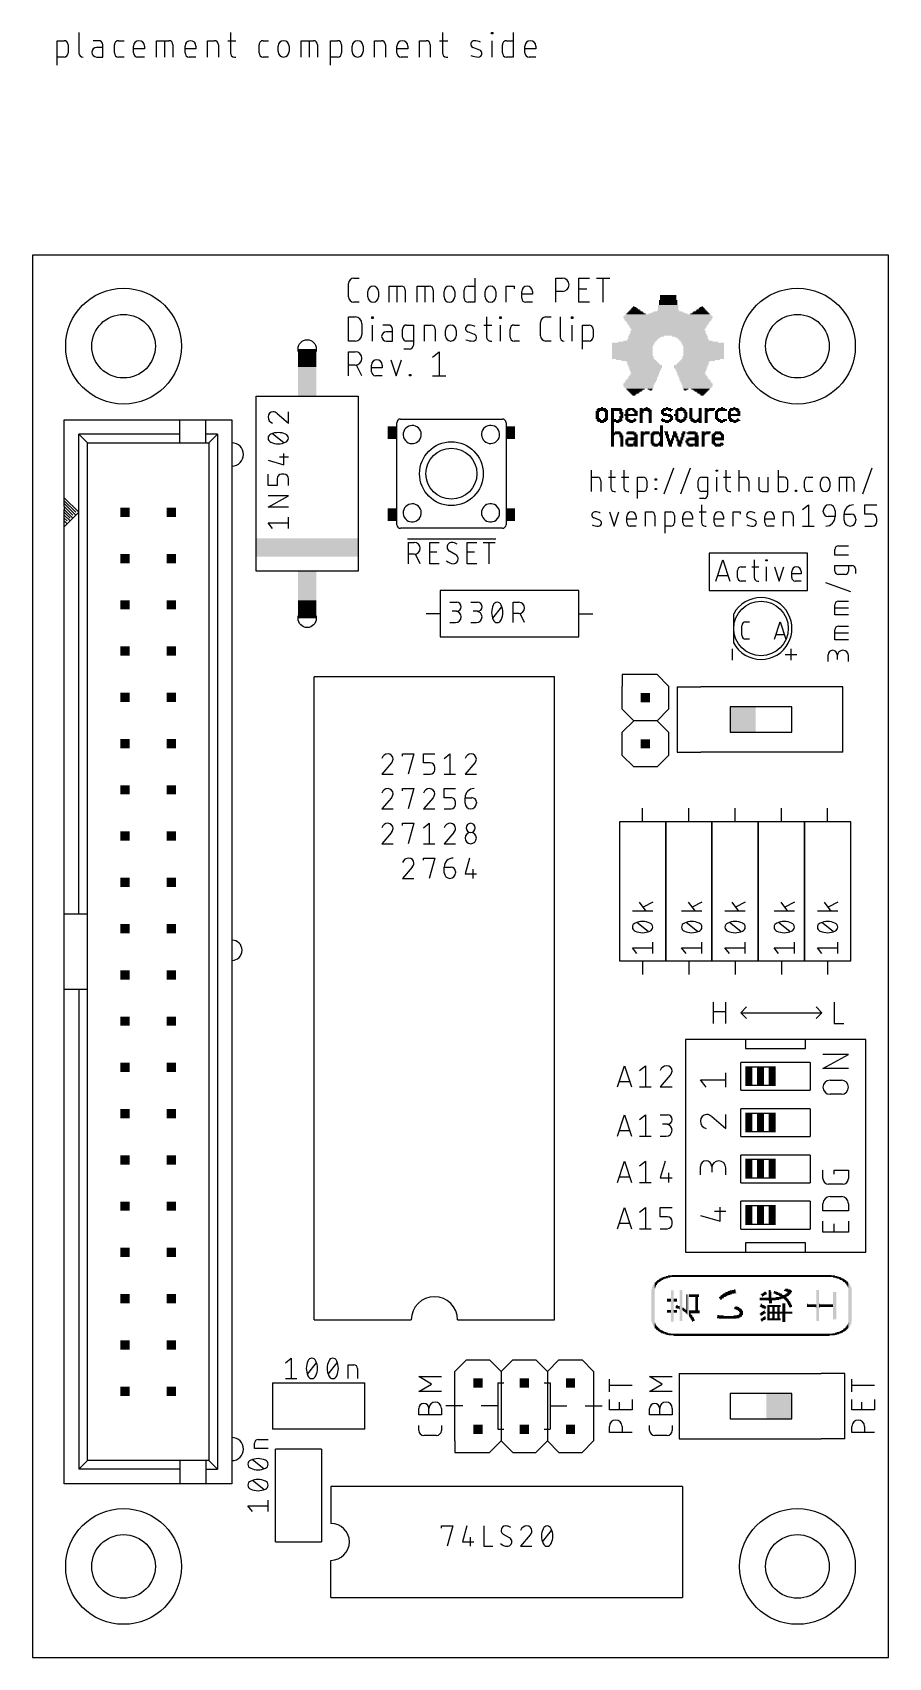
# Model space of a CAD drawing. Extents: x 0 to 47, y 0 to 89.2.
import ezdxf

# ---------------------------------------------------------------- set-up
doc = ezdxf.new("R2010")
doc.units = 0
for name, color, linetype in [('20', 30, 'CONTINUOUS'), ('21', 253, 'CONTINUOUS'), ('51', 253, 'CONTINUOUS')]:
    doc.layers.add(name, color=color, linetype=linetype)

# ---------------------------------------------------------------- blocks, each defined once
blk = doc.blocks.new('RECT')
blk.add_solid([(-0.5, -0.5), (0.5, -0.5), (-0.5, 0.5), (0.5, 0.5)])

msp = doc.modelspace()

# ---------------------------------------------------------------- linework, layer by layer
at = {"layer": '20'}
for p, q in [((0, 77), (0, 0)), ((47, 77), (0, 77)), ((47, 0), (47, 77)), ((0, 0), (47, 0))]:
    msp.add_line(p, q, dxfattribs=at)
at = {"layer": '21'}
for p, q in [((2.5485, 89.2238), (2.5485, 88.102)), ((10.8694, 89.2238), (10.8694, 88.102)), ((22.5046, 89.2238), (22.5046, 88.102)), ((25.2019, 89.1491), (25.2019, 89.2238)), ((25.2019, 89.2238), (25.2767, 89.2238)), ((25.2767, 89.2238), (25.2767, 89.1491)), ((26.3968, 89.2238), (26.3968, 87.8777)), ((1.3589, 87.4289), (1.3589, 88.7751)), ((1.3589, 88.7751), (1.7328, 88.7751)), ((1.9572, 88.5508), (1.9572, 88.102)), ((3.632, 88.7751), (3.3329, 88.7751)), ((3.8564, 88.4012), (3.5199, 88.4012)), ((3.8564, 87.8777), (3.8564, 88.5508)), ((4.5006, 88.102), (4.5006, 88.5508)), ((4.725, 88.7751), (5.0241, 88.7751)), ((5.5481, 88.102), (5.5481, 88.476)), ((6.1464, 88.476), (6.1464, 88.3264)), ((6.813, 87.8777), (6.813, 88.7751)), ((6.813, 88.7751), (7.4861, 88.7751)), ((7.2617, 87.8777), (7.2617, 88.7751)), ((7.7105, 88.5508), (7.7105, 87.8777)), ((8.3771, 88.102), (8.3771, 88.476)), ((8.9754, 88.476), (8.9754, 88.3264)), ((9.609, 87.8777), (9.609, 88.7751)), ((9.609, 88.7751), (9.983, 88.7751)), ((10.2074, 88.5508), (10.2074, 87.8777)), ((10.7198, 88.7751), (11.1685, 88.7751)), ((12.44, 88.102), (12.44, 88.5508)), ((12.6643, 88.7751), (12.9635, 88.7751)), ((13.4875, 88.1768), (13.4875, 88.476)), ((14.0858, 88.476), (14.0858, 88.1768)), ((14.7524, 87.8777), (14.7524, 88.7751)), ((14.7524, 88.7751), (15.4255, 88.7751)), ((15.2011, 87.8777), (15.2011, 88.7751)), ((15.6498, 88.5508), (15.6498, 87.8777)), ((16.3706, 87.4289), (16.3706, 88.7751)), ((16.3706, 88.7751), (16.7446, 88.7751)), ((16.969, 88.5508), (16.969, 88.102)), ((17.5484, 88.1768), (17.5484, 88.476)), ((18.1467, 88.476), (18.1467, 88.1768)), ((18.7804, 87.8777), (18.7804, 88.7751)), ((18.7804, 88.7751), (19.1543, 88.7751)), ((19.3787, 88.5508), (19.3787, 87.8777)), ((20.0123, 88.102), (20.0123, 88.476)), ((20.6106, 88.476), (20.6106, 88.3264)), ((21.2443, 87.8777), (21.2443, 88.7751)), ((21.2443, 88.7751), (21.6182, 88.7751)), ((21.8426, 88.5508), (21.8426, 87.8777)), ((22.355, 88.7751), (22.8038, 88.7751)), ((24.5594, 88.2516), (24.1854, 88.4012)), ((25.2767, 89.1491), (25.2019, 89.1491)), ((25.2393, 87.8777), (25.2393, 88.7751)), ((25.7985, 88.102), (25.7985, 88.5508)), ((26.0229, 88.7751), (26.3968, 88.7751)), ((27.0391, 88.102), (27.0391, 88.476)), ((27.6374, 88.476), (27.6374, 88.3264)), ((1.7328, 87.8777), (1.3589, 87.8777)), ((3.5199, 87.8777), (3.8564, 87.8777)), ((5.0241, 87.8777), (4.725, 87.8777)), ((6.1464, 88.3264), (5.5481, 88.3264)), ((6.1464, 87.8777), (5.7725, 87.8777)), ((8.9754, 88.3264), (8.3771, 88.3264)), ((8.9754, 87.8777), (8.6014, 87.8777)), ((11.0937, 87.8777), (11.1685, 87.8777)), ((12.9635, 87.8777), (12.6643, 87.8777)), ((16.7446, 87.8777), (16.3706, 87.8777)), ((20.6106, 88.3264), (20.0123, 88.3264)), ((20.6106, 87.8777), (20.2367, 87.8777)), ((22.729, 87.8777), (22.8038, 87.8777)), ((26.3968, 87.8777), (26.0229, 87.8777)), ((27.6374, 88.3264), (27.0391, 88.3264)), ((27.6374, 87.8777), (27.2635, 87.8777)), ((17.3545, 74.7092), (17.3545, 75.4429)), ((17.6481, 75.7365), (17.9416, 75.7365)), ((18.4129, 74.7092), (18.4129, 75.0027)), ((18.9999, 75.0027), (18.9999, 74.7092)), ((19.589, 74.4156), (19.589, 75.2962)), ((19.589, 75.2962), (20.2494, 75.2962)), ((20.0292, 74.4156), (20.0292, 75.2962)), ((20.4695, 75.0761), (20.4695, 74.4156)), ((21.1252, 74.4156), (21.1252, 75.2962)), ((21.1252, 75.2962), (21.7856, 75.2962)), ((21.5654, 74.4156), (21.5654, 75.2962)), ((22.0057, 75.0761), (22.0057, 74.4156)), ((22.5948, 74.7092), (22.5948, 75.0027)), ((23.1818, 75.0027), (23.1818, 74.7092)), ((23.698, 74.6358), (23.698, 75.0761)), ((23.9181, 75.2962), (24.285, 75.2962)), ((24.285, 75.7365), (24.285, 74.4156)), ((24.8564, 74.7092), (24.8564, 75.0027)), ((25.4434, 75.0027), (25.4434, 74.7092)), ((26.0155, 74.4156), (26.0155, 75.2962)), ((26.0155, 75.2962), (26.4558, 75.2962)), ((26.4558, 75.2962), (26.4558, 75.1494)), ((26.8619, 74.6358), (26.8619, 75.0027)), ((27.449, 75.0027), (27.449, 74.8559)), ((28.7268, 74.4156), (28.7268, 75.7365)), ((28.7268, 75.7365), (29.0936, 75.7365)), ((29.0936, 75.0027), (28.7268, 75.0027)), ((29.9914, 74.4156), (29.9914, 75.7365)), ((29.9914, 75.7365), (30.5784, 75.7365)), ((29.9914, 75.1494), (30.4316, 75.1494)), ((30.9704, 75.7365), (31.7042, 75.7365)), ((31.3373, 74.4156), (31.3373, 75.7365)), ((17.9416, 74.4156), (17.6481, 74.4156)), ((24.285, 74.4156), (23.9181, 74.4156)), ((27.449, 74.8559), (26.8619, 74.8559)), ((27.449, 74.4156), (27.0821, 74.4156)), ((30.5784, 74.4156), (29.9914, 74.4156)), ((17.3545, 72.282), (17.3545, 73.6029)), ((17.3545, 73.6029), (17.7214, 73.6029)), ((18.0883, 73.236), (18.0883, 72.6489)), ((18.6235, 73.5295), (18.6235, 73.6029)), ((18.6235, 73.6029), (18.6969, 73.6029)), ((18.6969, 73.5295), (18.6235, 73.5295)), ((18.6969, 73.6029), (18.6969, 73.5295)), ((24.9352, 73.6029), (24.9352, 72.5022)), ((25.6644, 73.5295), (25.6644, 73.6029)), ((25.6644, 73.6029), (25.7378, 73.6029)), ((25.7378, 73.5295), (25.6644, 73.5295)), ((25.7378, 73.6029), (25.7378, 73.5295)), ((27.891, 72.5756), (27.891, 73.3093)), ((28.1845, 73.6029), (28.478, 73.6029)), ((28.9675, 73.6029), (28.9675, 72.5022)), ((29.5902, 73.5295), (29.5902, 73.6029)), ((29.5902, 73.6029), (29.6636, 73.6029)), ((29.6636, 73.5295), (29.5902, 73.5295)), ((29.6636, 73.6029), (29.6636, 73.5295)), ((17.7214, 72.282), (17.3545, 72.282)), ((18.6602, 72.282), (18.6602, 73.1626)), ((19.5381, 73.1626), (19.2446, 73.1626)), ((19.7583, 72.7957), (19.4281, 72.7957)), ((19.4281, 72.282), (19.7583, 72.282)), ((19.7583, 72.282), (19.7583, 72.9425)), ((20.3234, 72.5022), (20.3234, 72.9425)), ((20.5435, 73.1626), (20.9104, 73.1626)), ((20.9104, 72.282), (20.5435, 72.282)), ((20.9104, 73.1626), (20.9104, 72.0619)), ((21.5244, 72.282), (21.5244, 73.1626)), ((21.5244, 73.1626), (21.8913, 73.1626)), ((22.1115, 72.9425), (22.1115, 72.282)), ((22.6766, 72.5756), (22.6766, 72.8691)), ((23.2636, 72.8691), (23.2636, 72.5756)), ((24.263, 72.6489), (23.8961, 72.7957)), ((24.7884, 73.1626), (25.2287, 73.1626)), ((25.1553, 72.282), (25.2287, 72.282)), ((25.7011, 72.282), (25.7011, 73.1626)), ((26.2198, 72.5022), (26.2198, 72.9425)), ((26.4399, 73.1626), (26.7334, 73.1626)), ((26.7334, 72.282), (26.4399, 72.282)), ((28.478, 72.282), (28.1845, 72.282)), ((29.6269, 72.282), (29.6269, 73.1626)), ((30.1931, 71.8418), (30.1931, 73.1626)), ((30.1931, 73.1626), (30.56, 73.1626)), ((30.56, 72.282), (30.1931, 72.282)), ((30.7801, 72.9425), (30.7801, 72.5022)), ((17.3545, 70.377), (17.3545, 71.6979)), ((17.3545, 71.6979), (17.7214, 71.6979)), ((20.6903, 71.8418), (20.3968, 71.8418)), ((21.9553, 71.4043), (22.3222, 71.6979)), ((22.3222, 71.6979), (22.3222, 70.377)), ((17.7214, 70.9641), (17.3545, 70.9641)), ((18.0883, 70.377), (17.7948, 70.9641)), ((18.6149, 70.5972), (18.6149, 70.9641)), ((19.202, 70.8173), (18.6149, 70.8173)), ((19.202, 70.9641), (19.202, 70.8173)), ((19.6817, 71.2576), (19.9752, 70.377)), ((19.9752, 70.377), (20.2688, 71.2576)), ((19.202, 70.377), (18.8351, 70.377)), ((20.7067, 70.377), (20.7067, 70.4504)), ((20.7067, 70.4504), (20.78, 70.4504)), ((20.78, 70.377), (20.7067, 70.377)), ((20.78, 70.4504), (20.78, 70.377)), ((21.9553, 70.377), (22.6891, 70.377)), ((12.2813, 59.6525), (12.2813, 69.2525)), ((12.2813, 69.2525), (17.8813, 69.2525)), ((17.8813, 69.2525), (17.8813, 59.6525)), ((1.7462, 63.6738), (1.7462, 67.96)), ((1.7462, 67.96), (8.0963, 67.96)), ((8.0963, 67.96), (9.525, 67.96)), ((8.0963, 67.1663), (8.0963, 67.96)), ((9.525, 67.96), (10.9538, 67.96)), ((9.525, 67.1663), (9.525, 67.96)), ((10.9538, 67.96), (10.9538, 9.54)), ((13.4317, 68.3077), (14.0526, 67.7799)), ((14.0526, 67.7799), (14.0526, 68.4008)), ((20.25, 68), (25.75, 68)), ((8.0963, 67.1663), (2.54, 67.1663)), ((2.54, 62.88), (2.54, 67.1663)), ((2.54, 67.1663), (3.0162, 66.69)), ((8.0963, 66.69), (8.0963, 67.1663)), ((9.525, 66.69), (9.525, 67.1663)), ((10.16, 67.1663), (9.525, 67.1663)), ((10.16, 67.1663), (9.6838, 66.69)), ((10.16, 67.1663), (10.16, 10.3337)), ((13.8042, 66.699), (13.1833, 67.1957)), ((3.0162, 40.8138), (3.0162, 66.69)), ((3.0162, 66.69), (8.0963, 66.69)), ((8.0963, 66.69), (9.525, 66.69)), ((9.525, 66.69), (9.6838, 66.69)), ((9.6838, 66.69), (9.6838, 10.81)), ((13.8042, 65.4939), (13.8042, 66.1148)), ((20, 63.55), (20, 66.45)), ((26, 66.45), (26, 63.6)), ((12.935, 65.7423), (13.8042, 65.4939)), ((13.5558, 65.9285), (14.0526, 65.9285)), ((30.6896, 64.0271), (30.6896, 65.1955)), ((31.7513, 65.1955), (31.7513, 64.2218)), ((32.4752, 65.1955), (32.4752, 64.2218)), ((34.69, 63.8972), (35.2093, 65.3253)), ((35.6044, 63.8972), (36.1237, 65.3253)), ((37.5461, 65.1305), (37.5461, 65.1955)), ((37.5461, 65.1955), (37.611, 65.1955)), ((37.611, 65.1955), (37.611, 65.1305)), ((38.0759, 65.1955), (38.0759, 64.2218)), ((38.8048, 64.0271), (38.8048, 65.1955)), ((40.9443, 65.1955), (40.9443, 64.0271)), ((45.5866, 63.8972), (46.1059, 65.3253)), ((12.935, 64.3509), (12.935, 64.9718)), ((13.4317, 64.3509), (12.935, 64.3509)), ((13.4317, 64.7234), (13.4317, 64.3509)), ((13.8042, 64.9718), (13.68, 64.9718)), ((14.0526, 64.3509), (14.0526, 64.7234)), ((30.6896, 64.806), (31.0141, 64.806)), ((31.2088, 64.6112), (31.2088, 64.0271)), ((31.6215, 64.806), (32.011, 64.806)), ((32.3454, 64.806), (32.7349, 64.806)), ((33.21, 63.6376), (33.21, 64.806)), ((33.21, 64.806), (33.5346, 64.806)), ((33.7293, 64.6112), (33.7293, 64.2218)), ((34.1933, 64.6437), (34.1933, 64.7086)), ((34.1933, 64.7086), (34.2582, 64.7086)), ((34.2582, 64.6437), (34.1933, 64.6437)), ((34.2582, 64.7086), (34.2582, 64.6437)), ((36.551, 64.2218), (36.551, 64.6112)), ((36.7458, 64.806), (37.0703, 64.806)), ((37.0703, 64.806), (37.0703, 63.8323)), ((37.611, 65.1305), (37.5461, 65.1305)), ((37.5786, 64.0271), (37.5786, 64.806)), ((37.9461, 64.806), (38.3356, 64.806)), ((38.8048, 64.806), (39.1294, 64.806)), ((39.3241, 64.6112), (39.3241, 64.0271)), ((39.8716, 64.806), (39.8716, 64.2218)), ((40.3909, 64.0271), (40.3909, 64.806)), ((41.2689, 64.806), (40.9443, 64.806)), ((41.4636, 64.2218), (41.4636, 64.6112)), ((42.3876, 64.2218), (42.3876, 64.6112)), ((42.5823, 64.806), (42.8419, 64.806)), ((43.2625, 64.2867), (43.2625, 64.5463)), ((43.7818, 64.5463), (43.7818, 64.2867)), ((44.3138, 64.0271), (44.3138, 64.806)), ((44.3138, 64.806), (44.898, 64.806)), ((44.7033, 64.0271), (44.7033, 64.806)), ((45.0927, 64.6112), (45.0927, 64.0271)), ((1.7462, 63.515), (1.7462, 63.6738)), ((2.54, 62.88), (1.7462, 63.6738)), ((1.7462, 63.3563), (1.7462, 63.515)), ((2.3812, 62.88), (1.7462, 63.515)), ((1.7462, 63.1975), (1.7462, 63.3563)), ((1.7462, 63.3563), (2.3812, 62.7213)), ((12.935, 63.1698), (14.0526, 63.7907)), ((14.0526, 63.7907), (12.935, 63.7907)), ((31.9461, 64.0271), (32.011, 64.0271)), ((32.67, 64.0271), (32.7349, 64.0271)), ((33.5346, 64.0271), (33.21, 64.0271)), ((34.1933, 64.1244), (34.1933, 64.1893)), ((34.1933, 64.1893), (34.2582, 64.1893)), ((34.2582, 64.1244), (34.1933, 64.1244)), ((34.2582, 64.1893), (34.2582, 64.1244)), ((36.8756, 63.6376), (36.616, 63.6376)), ((37.0703, 64.0271), (36.7458, 64.0271)), ((38.2707, 64.0271), (38.3356, 64.0271)), ((40.0664, 64.0271), (40.3909, 64.0271)), ((40.9443, 64.0271), (41.2689, 64.0271)), ((41.8895, 64.0271), (41.8895, 64.092)), ((41.8895, 64.092), (41.9544, 64.092)), ((41.9544, 64.0271), (41.8895, 64.0271)), ((41.9544, 64.092), (41.9544, 64.0271)), ((42.8419, 64.0271), (42.5823, 64.0271)), ((2.2224, 62.7213), (1.7462, 63.1975)), ((1.7462, 63.1975), (1.7462, 63.0388)), ((1.7462, 62.88), (1.7462, 63.0388)), ((1.7462, 63.0388), (2.2225, 62.5625)), ((1.7462, 62.7213), (1.7462, 62.88)), ((1.7462, 62.88), (2.0637, 62.5625)), ((1.7462, 62.5625), (1.7462, 62.7213)), ((1.7462, 62.7213), (2.0637, 62.4038)), ((1.7462, 62.4038), (1.7462, 62.5625)), ((1.7462, 62.5625), (1.7463, 62.5625)), ((1.7463, 62.5625), (1.905, 62.4038)), ((2.3812, 62.7213), (2.0637, 62.4038)), ((2.2225, 62.7213), (2.2224, 62.7213)), ((2.5399, 62.88), (2.3812, 62.7213)), ((2.54, 62.88), (2.5399, 62.88)), ((2.54, 40.8138), (2.54, 62.88)), ((14.0526, 63.1698), (12.935, 63.1698)), ((14.0526, 61.9887), (14.0526, 62.6096)), ((31.1439, 62.4466), (30.8194, 62.5764)), ((31.6745, 62.901), (31.9342, 62.1221)), ((31.9342, 62.1221), (32.1938, 62.901)), ((32.627, 62.3168), (32.627, 62.6413)), ((33.1463, 62.5115), (32.627, 62.5115)), ((33.1463, 62.6413), (33.1463, 62.5115)), ((33.6557, 62.1221), (33.6557, 62.901)), ((33.6557, 62.901), (33.9803, 62.901)), ((34.175, 62.7063), (34.175, 62.1221)), ((34.7284, 61.7326), (34.7284, 62.901)), ((34.7284, 62.901), (35.0529, 62.901)), ((35.2477, 62.7063), (35.2477, 62.3168)), ((35.7131, 62.3168), (35.7131, 62.6413)), ((36.2324, 62.5115), (35.7131, 62.5115)), ((36.2324, 62.6413), (36.2324, 62.5115)), ((36.607, 62.901), (36.9964, 62.901)), ((36.7368, 63.2904), (36.7368, 62.3168)), ((37.4276, 62.3168), (37.4276, 62.6413)), ((37.9469, 62.5115), (37.4276, 62.5115)), ((37.9469, 62.6413), (37.9469, 62.5115)), ((38.4629, 62.1221), (38.4629, 62.901)), ((38.4629, 62.901), (38.8524, 62.901)), ((38.8524, 62.901), (38.8524, 62.7712)), ((39.6402, 62.4466), (39.3157, 62.5764)), ((40.2089, 62.3168), (40.2089, 62.6413)), ((40.7282, 62.5115), (40.2089, 62.5115)), ((40.7282, 62.6413), (40.7282, 62.5115)), ((41.2376, 62.1221), (41.2376, 62.901)), ((41.2376, 62.901), (41.5622, 62.901)), ((41.7569, 62.7063), (41.7569, 62.1221)), ((42.2776, 63.0308), (42.6021, 63.2904)), ((42.6021, 63.2904), (42.6021, 62.1221)), ((43.4206, 62.901), (43.4206, 62.9659)), ((44.0697, 62.6413), (43.6802, 62.6413)), ((44.0697, 62.9659), (44.0697, 62.6413)), ((44.5636, 62.7712), (44.953, 62.7712)), ((44.5636, 62.4466), (44.5636, 62.7712)), ((45.2127, 62.5115), (45.2127, 62.4466)), ((45.7066, 62.7712), (45.7066, 63.2904)), ((45.7066, 63.2904), (46.3557, 63.2904)), ((46.096, 62.7712), (45.7066, 62.7712)), ((46.3557, 62.3817), (46.3557, 62.5115)), ((1.7462, 62.0863), (1.7462, 62.4038)), ((2.0637, 62.4038), (1.7462, 62.0863)), ((1.7462, 62.4038), (1.905, 62.245)), ((1.7462, 40.8138), (1.7462, 62.0863)), ((13.1833, 61.9887), (12.935, 62.2991)), ((12.935, 62.2991), (14.0526, 62.2991)), ((25.4, 62), (20.25, 62)), ((33.1463, 62.1221), (32.8217, 62.1221)), ((35.0529, 62.1221), (34.7284, 62.1221)), ((36.2324, 62.1221), (35.9078, 62.1221)), ((36.9315, 62.1221), (36.9964, 62.1221)), ((37.9469, 62.1221), (37.6223, 62.1221)), ((40.7282, 62.1221), (40.4036, 62.1221)), ((42.2776, 62.1221), (42.9267, 62.1221)), ((45.7066, 62.1221), (46.096, 62.1221)), ((20.5897, 61.4299), (25.4478, 61.4299)), ((20.6405, 60.0583), (20.6405, 61.2267)), ((20.6405, 61.2267), (20.965, 61.2267)), ((21.8165, 60.0583), (21.8165, 61.2267)), ((21.8165, 61.2267), (22.3358, 61.2267)), ((21.8165, 60.7074), (22.2059, 60.7074)), ((23.2479, 60.5451), (22.8909, 60.7399)), ((23.8739, 60.0583), (23.8739, 61.2267)), ((23.8739, 61.2267), (24.3932, 61.2267)), ((23.8739, 60.7074), (24.2633, 60.7074)), ((24.7479, 61.2267), (25.397, 61.2267)), ((25.0725, 60.0583), (25.0725, 61.2267)), ((44.0625, 60.5332), (44.0625, 60.8437)), ((44.2488, 61.0299), (44.8075, 61.0299)), ((20.965, 60.5776), (20.6405, 60.5776)), ((21.2896, 60.0583), (21.0299, 60.5776)), ((22.3358, 60.0583), (21.8165, 60.0583)), ((24.3932, 60.0583), (23.8739, 60.0583)), ((37.1475, 60.6425), (37.1475, 59.5313)), ((39.8463, 60.6425), (37.1475, 60.6425)), ((37.5158, 59.1058), (37.9053, 60.2742)), ((37.9053, 60.2742), (38.2947, 59.1058)), ((38.9085, 59.8847), (39.1681, 59.8847)), ((39.492, 59.8847), (39.8815, 59.8847)), ((39.6218, 60.2742), (39.6218, 59.3005)), ((42.545, 60.6425), (39.8463, 60.6425)), ((40.2731, 60.2093), (40.2731, 60.2742)), ((40.2731, 60.2742), (40.338, 60.2742)), ((40.338, 60.2093), (40.2731, 60.2093)), ((40.3056, 59.1058), (40.3056, 59.8847)), ((40.338, 60.2742), (40.338, 60.2093)), ((40.7317, 59.8847), (40.9914, 59.1058)), ((40.9914, 59.1058), (41.251, 59.8847)), ((42.545, 59.5313), (42.545, 60.6425)), ((44.8075, 60.5332), (44.0625, 60.5332)), ((44.0625, 59.6453), (44.0625, 59.9558)), ((44.0625, 59.9558), (44.9938, 59.9558)), ((44.8075, 59.9558), (44.8075, 59.6453)), ((17.8813, 59.6525), (12.2813, 59.6525)), ((37.1475, 59.5313), (37.1475, 58.5787)), ((38.1974, 59.3979), (37.6132, 59.3979)), ((38.7138, 59.3005), (38.7138, 59.69)), ((39.1681, 59.1058), (38.9085, 59.1058)), ((39.8165, 59.1058), (39.8815, 59.1058)), ((41.6842, 59.3005), (41.6842, 59.6251)), ((42.2035, 59.4953), (41.6842, 59.4953)), ((42.2035, 59.1058), (41.8789, 59.1058)), ((42.2035, 59.6251), (42.2035, 59.4953)), ((42.545, 58.5787), (42.545, 59.5313)), ((44.9317, 58.5139), (43.5658, 59.0106)), ((44.6213, 59.4591), (44.2488, 59.4591)), ((45.1801, 59.7695), (45.1801, 59.5212)), ((30.0038, 58.5787), (22.3838, 58.5787)), ((22.3838, 58.5787), (22.3838, 56.0388)), ((30.0038, 56.0388), (30.0038, 58.5787)), ((37.1475, 58.5787), (42.545, 58.5787)), ((22.3838, 57.3088), (21.6218, 57.3088)), ((22.9212, 57.9388), (23.2937, 57.9388)), ((23.2937, 57.4421), (23.0454, 57.4421)), ((24.0642, 57.9388), (24.4367, 57.9388)), ((24.4367, 57.4421), (24.1884, 57.4421)), ((25.2693, 57.0696), (25.766, 57.6904)), ((26.3975, 56.8212), (26.3975, 57.9388)), ((26.3975, 57.9388), (26.7079, 57.9388)), ((26.7079, 57.3179), (26.3975, 57.3179)), ((27.0184, 56.8212), (26.77, 57.3179)), ((30.0038, 57.3088), (30.7658, 57.3088)), ((44.0625, 57.2468), (44.0625, 57.8056)), ((44.8075, 57.6193), (44.0625, 57.6193)), ((44.8075, 57.2468), (44.0625, 57.2468)), ((44.2488, 57.9918), (44.8075, 57.9918)), ((22.9212, 56.8212), (23.2316, 56.8212)), ((24.0642, 56.8212), (24.3746, 56.8212)), ((44.0625, 55.8752), (44.0625, 56.434)), ((44.8075, 56.2477), (44.0625, 56.2477)), ((44.2488, 56.6202), (44.8075, 56.6202)), ((22.3838, 56.0388), (30.0038, 56.0388)), ((38.4125, 55.3888), (38.4125, 54.7538)), ((41.6463, 55.3888), (41.6463, 54.7538)), ((44.8075, 55.8752), (44.0625, 55.8752)), ((41.3287, 55.0712), (41.9638, 55.0712)), ((43.69, 54.68), (43.69, 55.0525)), ((44.1867, 55.0525), (44.1867, 54.8041)), ((44.8075, 54.68), (44.8075, 54.9904)), ((28.6703, 53.848), (15.4623, 53.848)), ((15.4623, 18.542), (15.4623, 53.848)), ((28.6703, 18.542), (28.6703, 53.848)), ((33.02, 53.975), (32.385, 53.975)), ((32.385, 53.975), (32.385, 53.34)), ((34.29, 53.975), (33.02, 53.975)), ((34.925, 53.34), (34.29, 53.975)), ((32.385, 52.07), (32.385, 53.34)), ((34.925, 53.34), (34.925, 52.07)), ((35.4, 53.3), (35.4, 49.7)), ((35.4, 53.3), (36.7, 53.3)), ((39.2, 53.3), (38.3, 53.3)), ((41.7, 53.3), (40.8, 53.3)), ((44.5, 53.3), (43.3, 53.3)), ((44.5, 49.7), (44.5, 53.3)), ((33.02, 51.435), (32.385, 52.07)), ((34.925, 52.07), (34.29, 51.435)), ((41.7, 52.2), (38.3, 52.2)), ((38.3, 52.2), (38.3, 50.8)), ((41.7, 50.8), (41.7, 52.2)), ((32.385, 50.8), (33.02, 51.435)), ((34.29, 51.435), (33.02, 51.435)), ((34.29, 51.435), (34.925, 50.8)), ((32.385, 49.53), (32.385, 50.8)), ((34.925, 50.8), (34.925, 49.53)), ((38.3, 50.8), (41.7, 50.8)), ((19.7062, 49.1158), (19.1784, 48.495)), ((20.3214, 49.4884), (20.3214, 49.6126)), ((20.3214, 49.6126), (20.9423, 49.6126)), ((20.9423, 49.6126), (20.6319, 48.495)), ((21.4644, 49.1158), (21.4644, 49.6126)), ((21.4644, 49.6126), (22.0853, 49.6126)), ((21.8369, 49.1158), (21.4644, 49.1158)), ((22.6074, 49.3642), (22.9179, 49.6126)), ((22.9179, 49.6126), (22.9179, 48.495)), ((24.2782, 49.1158), (23.7504, 48.495)), ((33.02, 48.895), (32.385, 49.53)), ((34.925, 49.53), (34.29, 48.895)), ((35.4, 49.7), (36.7, 49.7)), ((39.2, 49.7), (38.3, 49.7)), ((41.7, 49.7), (40.8, 49.7)), ((44.5, 49.7), (43.3, 49.7)), ((19.1784, 48.495), (19.7993, 48.495)), ((21.4644, 48.495), (21.8369, 48.495)), ((22.0853, 48.7433), (22.0853, 48.8675)), ((22.6074, 48.495), (23.2283, 48.495)), ((23.7504, 48.495), (24.3713, 48.495)), ((34.29, 48.895), (33.02, 48.895)), ((20.3214, 47.5834), (20.3214, 47.7076)), ((20.3214, 47.7076), (20.9423, 47.7076)), ((20.9423, 47.7076), (20.6319, 46.59)), ((22.6074, 47.2108), (22.6074, 47.7076)), ((22.6074, 47.7076), (23.2283, 47.7076)), ((19.7062, 47.2108), (19.1784, 46.59)), ((19.1784, 46.59), (19.7993, 46.59)), ((21.9922, 47.2108), (21.4644, 46.59)), ((21.4644, 46.59), (22.0853, 46.59)), ((22.9799, 47.2108), (22.6074, 47.2108)), ((22.6074, 46.59), (22.9799, 46.59)), ((23.2283, 46.8383), (23.2283, 46.9625)), ((23.7504, 47.2108), (24.1229, 47.2108)), ((23.7504, 46.9004), (23.7504, 47.2108)), ((24.3713, 46.9625), (24.3713, 46.9004)), ((33.4963, 45.8788), (33.4963, 46.6408)), ((36.0363, 45.8788), (36.0363, 46.6408)), ((38.5763, 45.8788), (38.5763, 46.6408)), ((41.1163, 45.8788), (41.1163, 46.6408)), ((43.6563, 45.8788), (43.6563, 46.6408)), ((20.3214, 45.6784), (20.3214, 45.8026)), ((20.3214, 45.8026), (20.9423, 45.8026)), ((20.9423, 45.8026), (20.6319, 44.685)), ((21.4644, 45.5542), (21.7749, 45.8026)), ((21.7749, 45.8026), (21.7749, 44.685)), ((32.2263, 45.8788), (32.2263, 38.2587)), ((34.7662, 45.8788), (32.2263, 45.8788)), ((34.7662, 45.8788), (34.7662, 38.2587)), ((37.3062, 45.8788), (34.7662, 45.8788)), ((34.7662, 38.2587), (34.7662, 45.8788)), ((37.3062, 38.2587), (37.3062, 45.8788)), ((37.3062, 45.8788), (37.3062, 38.2587)), ((39.8463, 45.8788), (37.3062, 45.8788)), ((39.8463, 38.2587), (39.8463, 45.8788)), ((39.8463, 45.8788), (39.8463, 38.2587)), ((42.3863, 45.8788), (39.8463, 45.8788)), ((42.3863, 38.2587), (42.3863, 45.8788)), ((42.3863, 45.8788), (42.3863, 38.2587)), ((44.9263, 45.8788), (42.3863, 45.8788)), ((44.9263, 38.2587), (44.9263, 45.8788)), ((19.7062, 45.3058), (19.1784, 44.685)), ((19.1784, 44.685), (19.7993, 44.685)), ((21.4644, 44.685), (22.0853, 44.685)), ((23.1352, 45.3058), (22.6074, 44.685)), ((22.6074, 44.685), (23.2283, 44.685)), ((21.4644, 43.7734), (21.4644, 43.8976)), ((21.4644, 43.8976), (22.0853, 43.8976)), ((22.0853, 43.8976), (21.7749, 42.7799)), ((23.9988, 43.8976), (23.7504, 43.0283)), ((20.8492, 43.4008), (20.3214, 42.7799)), ((22.6074, 43.4008), (22.9799, 43.4008)), ((22.6074, 43.0904), (22.6074, 43.4008)), ((23.2283, 43.1525), (23.2283, 43.0904)), ((23.7504, 43.0283), (24.3713, 43.0283)), ((24.185, 43.2767), (24.185, 42.7799)), ((20.3214, 42.7799), (20.9423, 42.7799)), ((33.31, 41.4761), (33.6825, 40.9794)), ((34.0551, 41.4761), (33.5273, 41.1967)), ((36.0087, 41.4761), (36.3813, 40.9794)), ((36.7538, 41.4761), (36.226, 41.1967)), ((38.39, 41.4761), (38.7625, 40.9794)), ((39.135, 41.4761), (38.6073, 41.1967)), ((41.0887, 41.4761), (41.4613, 40.9794)), ((41.8338, 41.4761), (41.306, 41.1967)), ((43.47, 41.4761), (43.8425, 40.9794)), ((44.2151, 41.4761), (43.6873, 41.1967)), ((1.7462, 36.6862), (1.7462, 40.8138)), ((2.54, 40.8138), (1.7462, 40.8138)), ((3.0162, 40.8138), (2.54, 40.8138)), ((3.0162, 36.6862), (3.0162, 40.8138)), ((34.0551, 40.9794), (32.9374, 40.9794)), ((33.8067, 39.8575), (33.1858, 40.3543)), ((36.7538, 40.9794), (35.6362, 40.9794)), ((36.5054, 39.8575), (35.8846, 40.3543)), ((39.135, 40.9794), (38.0175, 40.9794)), ((38.8867, 39.8575), (38.2658, 40.3543)), ((41.8338, 40.9794), (40.7162, 40.9794)), ((41.5854, 39.8575), (40.9646, 40.3543)), ((44.2151, 40.9794), (43.0975, 40.9794)), ((43.9667, 39.8575), (43.3458, 40.3543)), ((34.0551, 38.6525), (34.0551, 39.2733)), ((36.7538, 38.6525), (36.7538, 39.2733)), ((39.135, 38.6525), (39.135, 39.2733)), ((41.8338, 38.6525), (41.8338, 39.2733)), ((44.2151, 38.6525), (44.2151, 39.2733)), ((33.1858, 38.6525), (32.9374, 38.9629)), ((32.9374, 38.9629), (34.0551, 38.9629)), ((35.8846, 38.6525), (35.6362, 38.9629)), ((35.6362, 38.9629), (36.7538, 38.9629)), ((38.2658, 38.6525), (38.0175, 38.9629)), ((38.0175, 38.9629), (39.135, 38.9629)), ((40.9646, 38.6525), (40.7162, 38.9629)), ((40.7162, 38.9629), (41.8338, 38.9629)), ((43.3458, 38.6525), (43.0975, 38.9629)), ((43.0975, 38.9629), (44.2151, 38.9629)), ((32.2263, 38.2587), (34.7662, 38.2587)), ((33.4963, 38.2587), (33.4963, 37.4967)), ((34.7662, 38.2587), (37.3062, 38.2587)), ((36.0363, 38.2587), (36.0363, 37.4967)), ((37.3062, 38.2587), (39.8463, 38.2587)), ((38.5763, 38.2587), (38.5763, 37.4967)), ((39.8463, 38.2587), (42.3863, 38.2587)), ((41.1163, 38.2587), (41.1163, 37.4967)), ((42.3863, 38.2587), (44.9263, 38.2587)), ((43.6563, 38.2587), (43.6563, 37.4967)), ((1.7462, 9.54), (1.7462, 36.6862)), ((2.54, 36.6862), (1.7462, 36.6862)), ((3.0162, 36.6862), (2.54, 36.6862)), ((2.54, 36.6862), (2.54, 10.3337)), ((3.0162, 10.81), (3.0162, 36.6862)), ((37.4001, 34.8171), (37.4001, 35.9855)), ((38.0492, 35.9855), (38.0492, 34.8171)), ((38.8938, 35.4013), (39.2112, 35.7188)), ((43.3388, 35.4013), (43.0213, 35.7188)), ((44.0246, 35.9855), (44.0246, 34.8171)), ((37.4001, 35.4662), (38.0492, 35.4662)), ((38.8938, 35.4013), (43.3388, 35.4013)), ((38.8938, 35.4013), (39.2112, 35.0838)), ((43.3388, 35.4013), (43.0213, 35.0838)), ((44.0246, 34.8171), (44.5438, 34.8171)), ((35.8458, 33.9408), (35.8458, 22.2568)), ((39.1478, 33.9408), (35.8458, 33.9408)), ((39.1478, 33.9408), (39.1478, 33.4327)), ((42.4498, 33.9408), (39.1478, 33.9408)), ((45.7518, 33.9408), (42.4498, 33.9408)), ((42.4498, 33.4327), (42.4498, 33.9408)), ((45.7518, 22.2568), (45.7518, 33.9408)), ((39.1478, 33.4327), (42.4498, 33.4327)), ((32.1183, 31.3246), (32.5078, 32.493)), ((32.5078, 32.493), (32.8972, 31.3246)), ((33.3262, 32.2333), (33.6508, 32.493)), ((33.6508, 32.493), (33.6508, 31.3246)), ((42.7037, 32.6707), (38.8938, 32.6707)), ((38.8938, 31.1468), (38.8938, 32.6707)), ((40.7988, 32.4168), (39.1478, 32.4168)), ((42.7037, 32.6707), (42.7037, 31.1468)), ((32.7999, 31.6166), (32.2157, 31.6166)), ((33.3262, 31.3246), (33.9753, 31.3246)), ((35.0209, 31.9737), (34.4692, 31.3246)), ((34.4692, 31.3246), (35.1183, 31.3246)), ((40.7988, 31.4008), (39.1478, 31.4008)), ((38.8938, 31.1468), (42.7037, 31.1468)), ((32.1183, 28.6258), (32.5078, 29.7942)), ((32.5078, 29.7942), (32.8972, 28.6258)), ((33.3262, 29.5346), (33.6508, 29.7942)), ((33.6508, 29.7942), (33.6508, 28.6258)), ((34.4692, 29.7942), (34.8587, 29.7942)), ((42.7037, 30.1308), (38.8938, 30.1308)), ((38.8938, 28.6068), (38.8938, 30.1308)), ((40.7988, 29.8768), (39.1478, 29.8768)), ((42.7037, 30.1308), (42.7037, 28.6068)), ((32.7999, 28.9179), (32.2157, 28.9179)), ((33.3262, 28.6258), (33.9753, 28.6258)), ((34.4692, 28.6258), (34.7938, 28.6258)), ((34.8587, 29.2749), (34.599, 29.2749)), ((38.8938, 28.6068), (42.7037, 28.6068)), ((40.7988, 28.8608), (39.1478, 28.8608)), ((32.1183, 26.0858), (32.5078, 27.2542)), ((32.5078, 27.2542), (32.8972, 26.0858)), ((33.3262, 26.9946), (33.6508, 27.2542)), ((33.6508, 27.2542), (33.6508, 26.0858)), ((34.7289, 27.2542), (34.4692, 26.3454)), ((42.7037, 27.5907), (38.8938, 27.5907)), ((38.8938, 26.0668), (38.8938, 27.5907)), ((40.7988, 27.3368), (39.1478, 27.3368)), ((42.7037, 27.5907), (42.7037, 26.0668)), ((32.7999, 26.3779), (32.2157, 26.3779)), ((33.3262, 26.0858), (33.9753, 26.0858)), ((34.4692, 26.3454), (35.1183, 26.3454)), ((34.9236, 26.6051), (34.9236, 26.0858)), ((38.8938, 26.0668), (42.7037, 26.0668)), ((40.7988, 26.3208), (39.1478, 26.3208)), ((42.7037, 25.0508), (38.8938, 25.0508)), ((38.8938, 23.5267), (38.8938, 25.0508)), ((42.7037, 25.0508), (42.7037, 23.5267)), ((32.1183, 23.5458), (32.5078, 24.7142)), ((32.5078, 24.7142), (32.8972, 23.5458)), ((33.3262, 24.4546), (33.6508, 24.7142)), ((33.6508, 24.7142), (33.6508, 23.5458)), ((34.4692, 24.1949), (34.4692, 24.7142)), ((34.4692, 24.7142), (35.1183, 24.7142)), ((34.8587, 24.1949), (34.4692, 24.1949)), ((40.7988, 24.7968), (39.1478, 24.7968)), ((32.7999, 23.8379), (32.2157, 23.8379)), ((33.3262, 23.5458), (33.9753, 23.5458)), ((34.4692, 23.5458), (34.8587, 23.5458)), ((35.1183, 23.8054), (35.1183, 23.9353)), ((38.8938, 23.5267), (42.7037, 23.5267)), ((40.7988, 23.7808), (39.1478, 23.7808)), ((42.4498, 22.7647), (39.1478, 22.7647)), ((39.1478, 22.7647), (39.1478, 22.2568)), ((42.4498, 22.2568), (42.4498, 22.7647)), ((35.8458, 22.2568), (39.1478, 22.2568)), ((39.1478, 22.2568), (42.4498, 22.2568)), ((42.4498, 22.2568), (45.7518, 22.2568)), ((15.4623, 18.542), (20.7963, 18.542)), ((23.3362, 18.542), (28.6703, 18.542)), ((13.8875, 16.1854), (14.1979, 16.4338)), ((14.1979, 16.4338), (14.1979, 15.3162)), ((15.0925, 15.5646), (15.5893, 16.1854)), ((16.2355, 15.5646), (16.7323, 16.1854)), ((17.3404, 15.3162), (17.3404, 16.0613)), ((17.3404, 16.0613), (17.6509, 16.0613)), ((23.19, 15.705), (23.825, 16.34)), ((23.825, 16.34), (25.095, 16.34)), ((25.095, 16.34), (25.73, 15.705)), ((25.73, 15.705), (26.365, 16.34)), ((26.365, 16.34), (27.635, 16.34)), ((27.635, 16.34), (28.27, 15.705)), ((28.27, 15.705), (28.905, 16.34)), ((28.905, 16.34), (30.175, 16.34)), ((30.175, 16.34), (30.81, 15.705)), ((13.8875, 15.3162), (14.5083, 15.3162)), ((17.8371, 15.875), (17.8371, 15.3162)), ((21.9004, 15.0165), (21.209, 15.4314)), ((21.209, 15.4314), (22.4536, 15.4314)), ((23.19, 11.895), (23.19, 15.705)), ((25.73, 15.705), (25.73, 11.895)), ((28.27, 15.705), (28.27, 11.895)), ((30.81, 15.705), (30.81, 11.895)), ((31.6802, 14.5842), (31.6802, 15.2756)), ((34.5767, 15.0165), (33.8852, 15.4314)), ((33.8852, 15.4314), (35.1299, 15.4314)), ((35.5, 15.6), (35.5, 12)), ((35.5, 15.6), (36.7, 15.6)), ((38.3, 15.6), (39.2, 15.6)), ((40.8, 15.6), (41.7, 15.6)), ((44.6, 15.6), (43.3, 15.6)), ((44.6, 12), (44.6, 15.6)), ((44.9914, 14.5842), (44.9914, 15.2756)), ((13.1763, 15.0813), (13.1763, 12.5412)), ((13.1763, 15.0813), (18.2563, 15.0813)), ((18.2563, 12.5412), (18.2563, 15.0813)), ((21.209, 14.6017), (21.9004, 15.0165)), ((22.4536, 14.6017), (21.209, 14.6017)), ((25.5587, 15.0813), (25.8763, 15.0813)), ((25.5587, 15.0813), (25.5587, 13.8113)), ((28.0988, 15.0813), (28.4163, 15.0813)), ((28.4163, 15.0813), (28.4163, 13.8113)), ((32.9248, 14.9299), (31.6802, 14.9299)), ((33.8852, 14.6017), (34.5767, 15.0165)), ((35.1299, 14.6017), (33.8852, 14.6017)), ((38.3, 14.5), (38.3, 13.1)), ((41.7, 14.5), (38.3, 14.5)), ((41.7, 13.1), (41.7, 14.5)), ((46.236, 14.9299), (44.9914, 14.9299)), ((21.209, 13.3296), (21.209, 13.6753)), ((21.7622, 13.3296), (21.7622, 13.6753)), ((22.4536, 13.6753), (22.4536, 13.3296)), ((23.63, 13.8113), (22.7013, 13.8113)), ((25.5587, 13.8113), (24.63, 13.8113)), ((25.5587, 13.8113), (25.5587, 12.5412)), ((28.4163, 13.8113), (28.4163, 12.5412)), ((28.4163, 13.8113), (29.345, 13.8113)), ((30.345, 13.8113), (31.2738, 13.8113)), ((31.6802, 13.606), (31.6802, 14.1591)), ((32.9248, 13.606), (31.6802, 13.606)), ((32.2333, 13.606), (32.2333, 14.0208)), ((32.9248, 14.1591), (32.9248, 13.606)), ((33.8852, 13.3296), (33.8852, 13.6753)), ((34.4384, 13.3296), (34.4384, 13.6753)), ((35.1299, 13.6753), (35.1299, 13.3296)), ((44.9914, 13.606), (44.9914, 14.1591)), ((46.236, 13.606), (44.9914, 13.606)), ((45.5446, 13.606), (45.5446, 14.0208)), ((46.236, 14.1591), (46.236, 13.606)), ((18.2563, 12.5412), (13.1763, 12.5412)), ((22.4536, 13.3296), (21.209, 13.3296)), ((21.209, 12.4677), (21.209, 12.7442)), ((22.4536, 12.7442), (22.4536, 12.4677)), ((25.5587, 12.5412), (25.8763, 12.5412)), ((28.0988, 12.5412), (28.4163, 12.5412)), ((31.6802, 12.3469), (31.6802, 12.6926)), ((32.3716, 12.6926), (32.3716, 12.3469)), ((35.1299, 13.3296), (33.8852, 13.3296)), ((33.8852, 12.4677), (33.8852, 12.7442)), ((35.1299, 12.7442), (35.1299, 12.4677)), ((38.3, 13.1), (41.7, 13.1)), ((44.9914, 12.3469), (44.9914, 12.6926)), ((45.6828, 12.6926), (45.6828, 12.3469)), ((12.1962, 11.4667), (12.1962, 11.7771)), ((12.3825, 11.9634), (12.9413, 11.9634)), ((22.177, 12.1911), (21.4856, 12.1911)), ((23.19, 11.895), (23.19, 11.26)), ((25.095, 11.26), (25.73, 11.895)), ((25.73, 11.895), (26.365, 11.26)), ((27.635, 11.26), (28.27, 11.895)), ((28.27, 11.895), (28.905, 11.26)), ((30.175, 11.26), (30.81, 11.895)), ((32.9248, 12.3469), (31.6802, 12.3469)), ((34.8533, 12.1911), (34.1618, 12.1911)), ((35.5, 12), (36.7, 12)), ((38.3, 12), (39.2, 12)), ((40.8, 12), (41.7, 12)), ((44.6, 12), (43.3, 12)), ((46.236, 12.3469), (44.9914, 12.3469)), ((3.0162, 10.81), (2.54, 10.3337)), ((8.0963, 10.81), (3.0162, 10.81)), ((9.525, 10.81), (8.0963, 10.81)), ((8.0963, 10.81), (8.0963, 10.3337)), ((9.6838, 10.81), (9.525, 10.81)), ((9.525, 10.81), (9.525, 10.3337)), ((9.6838, 10.81), (10.16, 10.3337)), ((12.6929, 10.3618), (12.0721, 10.8585)), ((12.9413, 11.4667), (12.1962, 11.4667)), ((13.335, 6.35), (13.335, 11.43)), ((15.875, 11.43), (13.335, 11.43)), ((15.875, 11.43), (15.875, 6.35)), ((23.19, 11.26), (25.095, 11.26)), ((26.365, 11.26), (27.635, 11.26)), ((28.905, 11.26), (30.175, 11.26)), ((8.0963, 10.3337), (2.54, 10.3337)), ((8.0963, 10.3337), (8.0963, 9.54)), ((9.525, 10.3337), (9.525, 9.54)), ((9.525, 10.3337), (10.16, 10.3337)), ((8.0963, 9.54), (1.7462, 9.54)), ((9.525, 9.54), (8.0963, 9.54)), ((10.9538, 9.54), (9.525, 9.54)), ((12.6929, 9.2188), (12.0721, 9.7155)), ((35.687, 9.398), (16.383, 9.398)), ((16.383, 9.398), (16.383, 7.366)), ((35.687, 9.398), (35.687, 3.302)), ((12.0721, 8.0137), (11.8237, 8.3241)), ((11.8237, 8.3241), (12.9413, 8.3241)), ((12.9413, 8.0137), (12.9413, 8.6346)), ((22.46, 7.1021), (22.46, 7.2263)), ((22.46, 7.2263), (23.0808, 7.2263)), ((23.0808, 7.2263), (22.7704, 6.1087)), ((23.8513, 7.2263), (23.6029, 6.3571)), ((24.7869, 7.2263), (24.7869, 6.1087)), ((13.335, 6.35), (15.875, 6.35)), ((23.6029, 6.3571), (24.2238, 6.3571)), ((24.0376, 6.6054), (24.0376, 6.1087)), ((26.1952, 6.5744), (25.8537, 6.7606)), ((27.3311, 6.7296), (26.8033, 6.1087)), ((28.0084, 6.3571), (28.5051, 6.9779)), ((24.7869, 6.1087), (25.2836, 6.1087)), ((26.8033, 6.1087), (27.4242, 6.1087)), ((16.383, 3.302), (16.383, 5.334)), ((16.383, 3.302), (35.687, 3.302))]:
    msp.add_line(p, q, dxfattribs=at)
for centre, radius in [((5, 72), 3.1789), ((42, 72), 3.1789), ((5, 72), 1.7463), ((42, 72), 1.7463), ((23, 65), 1.75), ((23, 65), 1.4), ((5, 5), 3.1789), ((42, 5), 3.1789), ((5, 5), 1.7463), ((42, 5), 1.7463)]:
    msp.add_circle(centre, radius, dxfattribs=at)
for centre, radius, start, end in [((1.7328, 88.5508), 0.2244, 0, 90), ((3.5199, 88.1394), 0.2618, 90, 270), ((3.632, 88.5508), 0.2244, 0, 90), ((4.725, 88.5508), 0.2244, 89.9992, 180), ((5.8473, 88.476), 0.2992, 0, 180), ((7.4861, 88.5508), 0.2244, 0, 90), ((8.6762, 88.476), 0.2992, 0, 180), ((9.983, 88.5508), 0.2244, 0, 90), ((12.6643, 88.5508), 0.2244, 89.9992, 180), ((13.7866, 88.476), 0.2992, 0, 180), ((15.4255, 88.5508), 0.2244, 0, 90), ((16.7446, 88.5508), 0.2244, 0, 90), ((17.8475, 88.476), 0.2992, 0, 180), ((19.1543, 88.5508), 0.2244, 0, 90), ((20.3115, 88.476), 0.2992, 0, 180), ((21.6182, 88.5508), 0.2244, 0, 90), ((24.2574, 88.5812), 0.1939, 89.181, 248.1986), ((24.2481, 87.9259), 0.8493, 65.7609, 89.181), ((26.0229, 88.5508), 0.2244, 89.9992, 180), ((27.3382, 88.476), 0.2992, 0, 180), ((1.7328, 88.102), 0.2244, 270.0008, 0), ((2.7729, 88.102), 0.2244, 180, 270), ((4.725, 88.102), 0.2244, 180, 270), ((5.7725, 88.102), 0.2244, 180, 270), ((8.6014, 88.102), 0.2244, 180, 270), ((11.0937, 88.102), 0.2244, 180, 270), ((12.6643, 88.102), 0.2244, 180, 270), ((13.7866, 88.1768), 0.2992, 180, 0), ((16.7446, 88.102), 0.2244, 270.0008, 0), ((17.8475, 88.1768), 0.2992, 180, 0), ((20.2367, 88.102), 0.2244, 180, 270), ((22.729, 88.102), 0.2244, 180, 270), ((24.5027, 89.146), 1.2684, 250.2096, 269.181), ((24.4874, 88.0715), 0.1939, 269.181, 68.1986), ((26.0229, 88.102), 0.2244, 180, 270), ((27.2635, 88.102), 0.2244, 180, 270), ((17.6481, 75.4429), 0.2935, 90.0006, 180), ((18.7064, 75.0027), 0.2935, 0, 180), ((20.2494, 75.0761), 0.2201, 0, 90), ((21.7856, 75.0761), 0.2201, 0, 90), ((22.8883, 75.0027), 0.2935, 0, 180), ((23.9181, 75.0761), 0.2201, 90, 180), ((25.1499, 75.0027), 0.2935, 0, 180), ((27.1555, 75.0027), 0.2935, 0, 180), ((29.0936, 75.3696), 0.3669, 270, 90), ((17.6481, 74.7092), 0.2935, 180, 270), ((18.7064, 74.7092), 0.2935, 180, 0), ((22.8883, 74.7092), 0.2935, 180, 0), ((23.9181, 74.6358), 0.2201, 180, 270), ((25.1499, 74.7092), 0.2935, 180, 0), ((27.0821, 74.6358), 0.2201, 180, 270), ((17.7214, 73.236), 0.3669, 0, 90), ((28.1845, 73.3093), 0.2935, 90.0006, 180), ((17.7214, 72.6489), 0.3669, 270, 0), ((19.4281, 72.5389), 0.2568, 90, 270), ((19.5381, 72.9425), 0.2201, 0, 90), ((20.5435, 72.9425), 0.2201, 90, 180), ((20.5435, 72.5022), 0.2201, 180, 270), ((21.8913, 72.9424), 0.2201, 0.0008, 90), ((22.9701, 72.8691), 0.2935, 0, 180), ((22.9701, 72.5756), 0.2935, 180, 0), ((23.9668, 72.9723), 0.1903, 89.1812, 248.1987), ((24.2074, 73.5264), 1.2445, 250.2099, 269.1812), ((23.9576, 72.3294), 0.8333, 65.7611, 89.1812), ((24.1923, 72.4723), 0.1903, 269.1812, 68.1987), ((25.1553, 72.5022), 0.2201, 180, 270.0008), ((26.4399, 72.9425), 0.2201, 90, 180), ((26.4399, 72.5022), 0.2201, 180, 270), ((28.1845, 72.5756), 0.2935, 180, 270), ((29.1876, 72.5022), 0.2201, 180, 270), ((30.56, 72.9424), 0.2201, 0.0008, 90), ((30.56, 72.5022), 0.2201, 270, 0), ((17.7214, 71.331), 0.3669, 270, 90), ((20.6903, 72.0619), 0.2201, 270.0008, 0), ((18.9084, 70.9641), 0.2935, 0, 180), ((18.8351, 70.5972), 0.2201, 180, 270), ((13.2144, 68.1214), 0.2794, 90, 180), ((13.2939, 68.1214), 0.3589, 180.0001, 252.0551), ((13.2144, 68.1007), 0.3001, 43.6028, 89.9998), ((13.1647, 66.9473), 0.2297, 108.9225, 180), ((13.1647, 66.9473), 0.2297, 179.9998, 251.0761), ((13.4938, 66.3368), 0.921, 90, 115.9897), ((13.4938, 66.3368), 0.921, 64.0104, 90.0001), ((13.8228, 66.9473), 0.2297, 359.9998, 71.0759), ((13.8228, 66.9473), 0.2297, 288.9251, 360), ((20.8502, 67.1467), 0.4975, 232.8791, 134.749), ((25.1498, 67.1533), 0.4975, 52.8791, 314.749), ((10.9538, 66.055), 0.635, 270, 90), ((13.4938, 67.5579), 0.921, 244.0111, 270), ((13.4938, 67.5579), 0.921, 269.9999, 295.9887), ((13.68, 64.7234), 0.2484, 90, 180), ((13.8042, 64.7234), 0.2484, 0, 89.9986), ((31.0141, 64.6112), 0.1947, 0.0009, 90), ((33.5346, 64.6112), 0.1947, 0.0009, 90), ((36.7458, 64.6112), 0.1947, 90, 180), ((39.1294, 64.6112), 0.1947, 0.0009, 90), ((41.2689, 64.6112), 0.1947, 0, 90), ((42.5823, 64.6112), 0.1947, 90, 180), ((43.5222, 64.5463), 0.2596, 0, 180), ((43.5222, 64.2867), 0.2596, 180, 0), ((44.898, 64.6112), 0.1947, 0, 90), ((25.15, 62.85), 0.5, 53.1301, 306.8699), ((31.9461, 64.2218), 0.1947, 180, 270), ((32.67, 64.2218), 0.1947, 180, 270), ((33.5346, 64.2218), 0.1947, 270, 0), ((36.7458, 64.2218), 0.1947, 180, 270), ((36.8756, 63.8323), 0.1947, 270.0009, 0), ((38.2707, 64.2218), 0.1947, 180, 270), ((40.0664, 64.2218), 0.1947, 180, 270), ((41.2689, 64.2218), 0.1947, 270, 359.9991), ((42.5823, 64.2218), 0.1947, 180, 270), ((20.8502, 62.8467), 0.4975, 232.8791, 134.749), ((30.8819, 62.7327), 0.1683, 89.1818, 248.1989), ((30.8738, 62.1639), 0.7371, 65.7612, 89.1819), ((32.8867, 62.6413), 0.2596, 0, 180), ((33.9803, 62.7062), 0.1947, 0.0009, 90), ((35.0529, 62.7062), 0.1947, 0.0009, 90), ((35.9727, 62.6413), 0.2596, 0, 180), ((37.6872, 62.6413), 0.2596, 0, 180), ((39.3782, 62.7327), 0.1683, 89.1818, 248.1989), ((39.37, 62.1639), 0.7371, 65.7612, 89.1819), ((40.4685, 62.6413), 0.2596, 0, 180), ((41.5622, 62.7062), 0.1947, 0.0009, 90), ((43.7451, 62.9659), 0.3246, 0, 180), ((43.6802, 62.901), 0.2596, 180, 270), ((43.5504, 62.6413), 0.5193, 270, 0), ((45.0829, 62.7712), 0.5193, 90.0003, 180), ((44.953, 62.5115), 0.2596, 0, 90), ((46.096, 62.5115), 0.2596, 0, 90), ((31.0947, 63.2228), 1.1008, 250.209, 269.1819), ((31.0814, 62.2903), 0.1683, 269.1818, 68.1989), ((32.8217, 62.3168), 0.1947, 180, 270), ((35.0529, 62.3168), 0.1947, 270, 0), ((35.9078, 62.3168), 0.1947, 180, 270), ((36.9315, 62.3168), 0.1947, 180, 270), ((37.6223, 62.3168), 0.1947, 180, 270), ((39.591, 63.2228), 1.1008, 250.209, 269.1819), ((39.5777, 62.2903), 0.1683, 269.1818, 68.1989), ((40.4036, 62.3168), 0.1947, 180, 270), ((44.8881, 62.4466), 0.3246, 180, 0), ((46.096, 62.3817), 0.2596, 270, 0), ((20.965, 60.9021), 0.3246, 270, 90), ((23.0207, 60.9671), 0.2596, 89.9993, 180), ((23.0248, 60.9671), 0.2637, 179.9998, 239.4902), ((23.0207, 60.7399), 0.4868, 53.1301, 89.9993), ((44.2487, 60.8437), 0.1863, 89.999, 180), ((23.1181, 60.6068), 0.5485, 224.761, 269.9999), ((23.1181, 60.3179), 0.2596, 270, 0), ((23.114, 60.3179), 0.2637, 0.0001, 59.4899), ((38.9085, 59.69), 0.1947, 90, 180), ((41.9439, 59.6251), 0.2596, 0, 180), ((44.9938, 59.7695), 0.1863, 0, 90), ((38.9085, 59.3005), 0.1947, 180, 270), ((39.8165, 59.3005), 0.1947, 180, 270), ((41.8789, 59.3005), 0.1947, 180, 270), ((44.2488, 59.6453), 0.1863, 180, 270), ((44.6213, 59.6453), 0.1863, 270.001, 0), ((40, 56.5), 1.7, 28.0725, 151.9275), ((40, 56.5), 1.7, 28.0725, 151.9275), ((23.2316, 57.1316), 0.3104, 270, 90), ((23.2937, 57.6904), 0.2484, 270, 90), ((24.3746, 57.1316), 0.3104, 270, 90), ((24.4367, 57.6904), 0.2484, 270, 90), ((26.1282, 57.38), 0.921, 154.0111, 180), ((26.1282, 57.38), 0.921, 180.0001, 205.9886), ((25.5176, 57.7091), 0.2297, 89.9998, 161.0761), ((25.5176, 57.7091), 0.2297, 18.9225, 90), ((24.9071, 57.38), 0.921, 0, 25.9897), ((24.9071, 57.38), 0.921, 334.0106, 359.9999), ((26.7079, 57.6284), 0.3104, 270, 90), ((44.2487, 57.8056), 0.1863, 89.999, 180), ((25.5176, 57.0509), 0.2297, 198.9244, 269.9999), ((25.5176, 57.0509), 0.2297, 269.9998, 341.0766), ((44.2487, 56.434), 0.1863, 89.999, 180), ((40, 56.5), 1.7, 208.0725, 331.9275), ((40, 56.5), 1.7, 208.0725, 331.9275), ((43.9383, 55.0525), 0.2484, 0, 180), ((44.4971, 54.9904), 0.3104, 0, 180), ((19.5199, 49.2536), 0.3589, 90.0001, 162.0551), ((19.5199, 49.3332), 0.2794, 0, 90), ((19.4992, 49.3332), 0.3001, 313.6028, 359.9998), ((21.8369, 48.8675), 0.2484, 0, 90), ((24.0919, 49.2536), 0.3589, 90.0001, 162.0551), ((24.0919, 49.3332), 0.2794, 0, 90), ((24.0712, 49.3332), 0.3001, 313.6028, 359.9998), ((21.8369, 48.7433), 0.2484, 270, 359.9993), ((19.5199, 47.3486), 0.3589, 90.0001, 162.0551), ((19.5199, 47.4282), 0.2794, 0, 90), ((19.4992, 47.4282), 0.3001, 313.6028, 359.9998), ((21.8059, 47.3486), 0.3589, 90.0001, 162.0551), ((21.8059, 47.4282), 0.2794, 0, 90), ((21.7852, 47.4282), 0.3001, 313.6028, 359.9998), ((24.2471, 47.2108), 0.4967, 90.0004, 180), ((22.9799, 46.9625), 0.2484, 0, 90), ((22.9799, 46.8383), 0.2484, 270, 359.9993), ((24.0609, 46.9004), 0.3104, 180, 0), ((24.1229, 46.9625), 0.2484, 0, 90), ((19.5199, 45.4436), 0.3589, 90.0001, 162.0551), ((19.5199, 45.5232), 0.2794, 0, 90), ((19.4992, 45.5232), 0.3001, 313.6028, 359.9998), ((22.9489, 45.4436), 0.3589, 90.0001, 162.0551), ((22.9489, 45.5232), 0.2794, 0, 90), ((22.9282, 45.5232), 0.3001, 313.6028, 359.9998), ((24.0609, 45.5542), 0.2484, 0, 180), ((24.0609, 45.5542), 0.2484, 180, 0), ((24.0609, 44.9954), 0.3104, 0, 180), ((24.0609, 44.9954), 0.3104, 180, 0), ((20.6629, 43.5386), 0.3589, 90.0001, 162.0551), ((20.6629, 43.6181), 0.2794, 0, 90), ((23.1041, 43.4008), 0.4967, 90.0004, 180), ((20.6422, 43.6181), 0.3001, 313.6028, 359.9998), ((22.9179, 43.0904), 0.3104, 180, 0), ((22.9799, 43.1525), 0.2484, 0, 90), ((33.1672, 40.1059), 0.2297, 108.9225, 180), ((33.4963, 39.4954), 0.921, 90, 115.9897), ((33.4963, 39.4954), 0.921, 64.0104, 90.0001), ((33.8253, 40.1059), 0.2297, 359.9998, 71.0759), ((35.8659, 40.1059), 0.2297, 108.9225, 180), ((36.195, 39.4954), 0.921, 90, 115.9897), ((36.195, 39.4954), 0.921, 64.0104, 90.0001), ((36.5241, 40.1059), 0.2297, 359.9998, 71.0759), ((38.2472, 40.1059), 0.2297, 108.9225, 180), ((38.5763, 39.4954), 0.921, 90, 115.9897), ((38.5763, 39.4954), 0.921, 64.0104, 90.0001), ((38.9053, 40.1059), 0.2297, 359.9998, 71.0759), ((40.9459, 40.1059), 0.2297, 108.9225, 180), ((41.275, 39.4954), 0.921, 90, 115.9897), ((41.275, 39.4954), 0.921, 64.0104, 90.0001), ((41.6041, 40.1059), 0.2297, 359.9998, 71.0759), ((43.3272, 40.1059), 0.2297, 108.9225, 180), ((43.6563, 39.4954), 0.921, 90, 115.9897), ((43.6563, 39.4954), 0.921, 64.0104, 90.0001), ((43.9853, 40.1059), 0.2297, 359.9998, 71.0759), ((10.9538, 38.8294), 0.5556, 270, 90), ((33.1672, 40.1059), 0.2297, 179.9998, 251.0761), ((33.4963, 40.7164), 0.921, 244.0111, 270), ((33.4963, 40.7165), 0.921, 269.9999, 295.9887), ((33.8253, 40.1059), 0.2297, 288.9251, 360), ((35.8659, 40.1059), 0.2297, 179.9998, 251.0761), ((36.195, 40.7164), 0.921, 244.0111, 270), ((36.195, 40.7165), 0.921, 269.9999, 295.9887), ((36.5241, 40.1059), 0.2297, 288.9251, 360), ((38.2472, 40.1059), 0.2297, 179.9998, 251.0761), ((38.5763, 40.7164), 0.921, 244.0111, 270), ((38.5763, 40.7165), 0.921, 269.9999, 295.9887), ((38.9053, 40.1059), 0.2297, 288.9251, 360), ((40.9459, 40.1059), 0.2297, 179.9998, 251.0761), ((41.275, 40.7164), 0.921, 244.0111, 270), ((41.275, 40.7165), 0.921, 269.9999, 295.9887), ((41.6041, 40.1059), 0.2297, 288.9251, 360), ((43.3272, 40.1059), 0.2297, 179.9998, 251.0761), ((43.6563, 40.7164), 0.921, 244.0111, 270), ((43.6563, 40.7165), 0.921, 269.9999, 295.9887), ((43.9853, 40.1059), 0.2297, 288.9251, 360), ((34.8262, 32.1177), 0.3753, 90.0001, 162.0549), ((34.8262, 32.2009), 0.2921, 0, 90), ((34.8046, 32.2009), 0.3138, 313.604, 359.9996), ((34.8587, 29.5346), 0.2596, 270, 90), ((34.7938, 28.9504), 0.3246, 270, 90), ((34.8587, 23.9353), 0.2596, 0, 90), ((34.8587, 23.8054), 0.2596, 270, 0), ((22.0663, 18.542), 1.27, 0, 180), ((15.9514, 15.875), 0.921, 154.0111, 180), ((15.3409, 16.2041), 0.2297, 89.9998, 161.0761), ((15.3409, 16.2041), 0.2297, 18.9225, 90), ((14.7304, 15.875), 0.921, 0, 25.9897), ((17.0944, 15.875), 0.921, 154.0111, 180), ((16.4839, 16.2041), 0.2297, 89.9998, 161.0761), ((16.4839, 16.2041), 0.2297, 18.9225, 90), ((15.8734, 15.875), 0.921, 0, 25.9897), ((17.6509, 15.875), 0.1863, 0, 90), ((15.9515, 15.875), 0.921, 180.0001, 205.9886), ((15.3409, 15.5459), 0.2297, 198.9244, 269.9999), ((15.3409, 15.5459), 0.2297, 269.9998, 341.0766), ((14.7304, 15.875), 0.921, 334.0106, 359.9999), ((17.0945, 15.875), 0.921, 180.0001, 205.9886), ((16.4839, 15.5459), 0.2297, 198.9244, 269.9999), ((16.4839, 15.5459), 0.2297, 269.9998, 341.0766), ((15.8734, 15.875), 0.921, 334.0106, 359.9999), ((21.4856, 13.6753), 0.2766, 0, 180), ((22.1079, 13.6753), 0.3457, 0, 180), ((34.1618, 13.6753), 0.2766, 0, 180), ((34.7841, 13.6753), 0.3457, 0, 180), ((32.0259, 12.6926), 0.3457, 0, 180), ((45.3371, 12.6926), 0.3457, 0, 180), ((10.9538, 11.445), 0.635, 270, 90), ((12.3825, 11.7771), 0.1863, 89.999, 180), ((21.4856, 12.4677), 0.2766, 180.0013, 270), ((22.177, 12.4677), 0.2766, 270, 0), ((34.1618, 12.4677), 0.2766, 180.0013, 270), ((34.8533, 12.4677), 0.2766, 270, 0), ((12.0534, 10.6101), 0.2297, 108.9225, 180), ((12.3825, 9.9996), 0.921, 90, 115.9897), ((12.3825, 9.9996), 0.921, 64.0104, 90.0001), ((12.7116, 10.6101), 0.2297, 359.9998, 71.0759), ((12.0534, 10.6101), 0.2297, 179.9998, 251.0761), ((12.3825, 11.2207), 0.921, 244.0111, 270), ((12.3825, 11.2207), 0.921, 269.9999, 295.9887), ((12.7116, 10.6101), 0.2297, 288.9251, 360), ((12.0534, 9.4671), 0.2297, 108.9225, 180), ((12.0534, 9.4671), 0.2297, 179.9998, 251.0761), ((12.3825, 8.8566), 0.921, 90, 115.9897), ((12.3825, 10.0777), 0.921, 244.0111, 270), ((12.3825, 8.8566), 0.921, 64.0104, 90.0001), ((12.3825, 10.0777), 0.921, 269.9999, 295.9887), ((12.7116, 9.4671), 0.2297, 359.9998, 71.0759), ((12.7116, 9.4671), 0.2297, 288.9251, 360), ((16.383, 6.35), 1.016, 270, 90), ((25.9778, 6.9779), 0.2484, 90, 180), ((25.9778, 6.7606), 0.4657, 53.1298, 89.9999), ((27.1448, 6.8674), 0.3589, 90.0001, 162.0551), ((27.1448, 6.9469), 0.2794, 0, 90), ((28.2568, 6.9966), 0.2297, 89.9998, 161.0761), ((28.2568, 6.9966), 0.2297, 18.9225, 90), ((26.071, 6.6334), 0.5247, 224.7608, 269.9993), ((25.9817, 6.9779), 0.2522, 179.9999, 239.4897), ((26.071, 6.3571), 0.2484, 269.9993, 0), ((26.0671, 6.3571), 0.2522, 0.0002, 59.4893), ((27.1241, 6.9469), 0.3001, 313.6028, 359.9998), ((28.8673, 6.6675), 0.921, 154.0111, 180), ((28.8674, 6.6675), 0.921, 180.0001, 205.9886), ((28.2568, 6.3384), 0.2297, 198.9244, 269.9999), ((28.2568, 6.3384), 0.2297, 269.9998, 341.0766), ((27.6463, 6.6675), 0.921, 0, 25.9897), ((27.6463, 6.6675), 0.921, 334.0106, 359.9999)]:
    msp.add_arc(centre, radius, start, end, dxfattribs=at)
at = {"layer": '51'}
for p, q in [((20.2, 68), (20.25, 68)), ((25.75, 68), (25.8, 68)), ((20, 66.45), (20, 67.8)), ((26, 67.8), (26, 66.45)), ((20, 62.2), (20, 63.55)), ((26, 63.6), (26, 62.2)), ((20.25, 62), (20.2, 62)), ((25.8, 62), (25.4, 62)), ((38.5, 55.7), (38.5, 57.3)), ((38.9442, 56.1309), (38.9442, 56.6531)), ((39.1531, 56.8619), (39.3619, 56.8619)), ((40.7354, 55.9221), (41.0486, 56.8619)), ((41.0486, 56.8619), (41.3619, 55.9221)), ((39.3619, 55.9221), (39.1531, 55.9221)), ((41.2836, 56.1571), (40.8137, 56.1571)), ((38.3, 53.3), (36.7, 53.3)), ((40.8, 53.3), (39.2, 53.3)), ((43.3, 53.3), (41.7, 53.3)), ((38.3, 49.7), (36.7, 49.7)), ((40.8, 49.7), (39.2, 49.7)), ((43.3, 49.7), (41.7, 49.7)), ((43.4023, 32.3391), (44.7993, 33.1153)), ((44.7993, 33.1153), (43.4023, 33.1153)), ((44.7993, 32.3391), (43.4023, 32.3391)), ((36.9817, 31.3231), (36.6713, 31.7112)), ((36.6713, 31.7112), (38.0682, 31.7112)), ((38.0682, 31.3231), (38.0682, 32.0993)), ((43.7903, 31.7008), (44.4112, 31.7008)), ((44.4112, 30.9247), (43.7903, 30.9247)), ((37.2921, 29.6968), (38.0682, 29.0371)), ((38.0682, 29.0371), (38.0682, 29.8133)), ((36.6713, 26.4971), (36.6713, 26.9628)), ((37.2921, 26.9628), (37.2921, 26.6524)), ((38.0682, 26.4971), (38.0682, 26.8852)), ((43.4023, 26.2996), (43.4023, 26.7653)), ((44.4888, 25.9891), (43.7127, 25.9891)), ((44.0231, 26.5324), (44.0231, 26.7653)), ((44.0231, 26.7653), (44.7993, 26.7653)), ((44.7993, 26.7653), (44.7993, 26.2996)), ((43.7903, 25.3051), (44.4112, 25.3051)), ((36.6713, 24.2676), (37.7578, 23.9571)), ((37.4474, 24.5004), (38.0682, 24.5004)), ((37.7578, 23.9571), (37.7578, 24.7333)), ((43.4023, 24.529), (43.4023, 24.9171)), ((44.7993, 24.529), (43.4023, 24.529)), ((44.7993, 24.9171), (44.7993, 24.529)), ((43.4023, 23.3454), (43.4023, 23.9663)), ((44.7993, 23.3454), (43.4023, 23.3454)), ((44.0231, 23.3454), (44.0231, 23.8111)), ((44.7993, 23.9663), (44.7993, 23.3454)), ((36.7, 15.6), (38.3, 15.6)), ((39.2, 15.6), (40.8, 15.6)), ((41.7, 15.6), (43.3, 15.6)), ((36.7, 12), (38.3, 12)), ((39.2, 12), (40.8, 12)), ((41.7, 12), (43.3, 12))]:
    msp.add_line(p, q, dxfattribs=at)
for centre, radius in [((15.0813, 71.8525), 0.5), ((40, 56.5), 1.5), ((15.0813, 57.0525), 0.5)]:
    msp.add_circle(centre, radius, dxfattribs=at)
for centre, radius, start, end in [((20.2, 67.8), 0.2, 90, 180), ((25.8, 67.8), 0.2, 0, 90), ((20.8502, 67.1467), 0.4975, 134.749, 232.8791), ((25.1498, 67.1533), 0.4975, 314.749, 52.8791), ((20.8502, 62.8467), 0.4975, 134.749, 232.8791), ((25.15, 62.85), 0.5, 306.8699, 53.1301), ((20.2, 62.2), 0.2, 180, 270), ((25.8, 62.2), 0.2, 270, 0), ((40, 56.5), 1.7, 331.9275, 28.0725), ((39.1531, 56.6531), 0.2088, 90.0009, 180), ((39.1531, 56.1309), 0.2088, 180, 270), ((43.7903, 31.3127), 0.3881, 90, 270), ((44.4112, 31.3127), 0.3881, 270, 90), ((37.0205, 29.464), 0.3493, 90, 180), ((37.1199, 29.464), 0.4487, 180.0001, 252.0553), ((37.0205, 29.4381), 0.3751, 43.6034, 90.0001), ((36.9817, 26.9628), 0.3104, 0, 180), ((37.6802, 26.8852), 0.3881, 0, 180), ((43.7127, 26.2996), 0.3105, 180.0012, 270), ((44.4888, 26.2996), 0.3104, 270, 0), ((43.7903, 24.9171), 0.3881, 90, 180), ((44.4112, 24.9171), 0.3881, 359.9995, 90)]:
    msp.add_arc(centre, radius, start, end, dxfattribs=at)

# ---------------------------------------------------------------- block references
at = {"layer": '21'}
for p, xscale, yscale in [((33.0517, 74.0601), 0.3353, 0.0559), ((33.0517, 74.1159), 0.2235, 0.0559), ((33.0238, 74.1718), 0.0559, 0.0559), ((34.8958, 74.2277), 1.1176, 0.0559), ((34.8958, 74.1718), 1.1176, 0.0559), ((34.8958, 74.1159), 1.1176, 0.0559), ((34.8958, 74.0601), 1.1176, 0.0559), ((34.8958, 74.5071), 1.0058, 0.0559), ((34.8958, 74.4512), 1.0058, 0.0559), ((34.8958, 74.3953), 1.0058, 0.0559), ((34.8958, 74.3394), 1.0058, 0.0559), ((34.8958, 74.2836), 1.0058, 0.0559), ((34.8958, 74.7865), 0.8941, 0.0559), ((34.8958, 74.7306), 0.8941, 0.0559), ((34.8958, 74.6747), 0.8941, 0.0559), ((34.8958, 74.6189), 0.8941, 0.0559), ((34.8958, 74.563), 0.8941, 0.0559), ((36.7398, 74.0601), 0.3353, 0.0559), ((36.7398, 74.1159), 0.2235, 0.0559), ((36.7678, 74.1718), 0.0559, 0.0559), ((34.8958, 73.613), 4.9174, 0.0559), ((34.8958, 73.5571), 4.9174, 0.0559), ((34.8958, 73.6689), 4.8057, 0.0559), ((34.8958, 73.5012), 4.8057, 0.0559), ((34.8958, 73.4454), 4.8057, 0.0559), ((34.8958, 73.7248), 4.6939, 0.0559), ((34.8958, 73.3895), 4.6939, 0.0559), ((33.1356, 73.7807), 1.0617, 0.0559), ((34.8958, 73.3336), 4.5822, 0.0559), ((33.1076, 73.8365), 0.8941, 0.0559), ((34.8958, 73.2777), 4.4704, 0.0559), ((34.8958, 73.2219), 4.4704, 0.0559), ((33.1076, 73.8924), 0.7823, 0.0559), ((34.8958, 73.166), 4.3586, 0.0559), ((33.0797, 73.9483), 0.6147, 0.0559), ((33.0797, 74.0042), 0.5029, 0.0559), ((34.8958, 73.7807), 2.1234, 0.0559), ((34.8958, 73.8365), 1.7882, 0.0559), ((34.8958, 73.8924), 1.5646, 0.0559), ((34.8958, 73.9483), 1.2294, 0.0559), ((34.8958, 74.0042), 1.1176, 0.0559), ((36.656, 73.7807), 1.0617, 0.0559), ((36.684, 73.8365), 0.8941, 0.0559), ((36.684, 73.8924), 0.7823, 0.0559), ((36.7119, 73.9483), 0.6147, 0.0559), ((36.7119, 74.0042), 0.5029, 0.0559), ((33.3312, 72.2719), 1.7882, 0.0559), ((33.4708, 72.3278), 1.6205, 0.0559), ((33.4988, 72.3837), 1.6764, 0.0559), ((33.6944, 72.5513), 1.9558, 0.0559), ((33.6106, 72.4954), 1.7882, 0.0559), ((33.5547, 72.4395), 1.6764, 0.0559), ((34.8958, 73.1101), 4.2469, 0.0559), ((34.8958, 73.0542), 4.2469, 0.0559), ((34.8958, 72.663), 4.2469, 0.0559), ((34.8958, 72.6072), 4.2469, 0.0559), ((34.8958, 72.9983), 4.1351, 0.0559), ((34.8958, 72.8307), 4.1351, 0.0559), ((34.8958, 72.7748), 4.1351, 0.0559), ((34.8958, 72.7189), 4.1351, 0.0559), ((34.8958, 72.9425), 4.0234, 0.0559), ((34.8958, 72.8866), 4.0234, 0.0559), ((36.0972, 72.5513), 1.9558, 0.0559), ((36.181, 72.4954), 1.7882, 0.0559), ((36.2369, 72.4395), 1.6764, 0.0559), ((36.2928, 72.3837), 1.6764, 0.0559), ((36.3207, 72.3278), 1.6205, 0.0559), ((36.4604, 72.2719), 1.7882, 0.0559), ((32.9959, 72.1601), 2.347, 0.0559), ((32.9679, 72.1043), 2.2911, 0.0559), ((32.9679, 72.0484), 2.2911, 0.0559), ((32.94, 71.9925), 2.2352, 0.0559), ((32.94, 71.9366), 2.2352, 0.0559), ((32.94, 71.8807), 2.2352, 0.0559), ((32.94, 71.8248), 2.2352, 0.0559), ((32.94, 71.769), 2.2352, 0.0559), ((32.94, 71.7131), 2.2352, 0.0559), ((32.94, 71.6572), 2.2352, 0.0559), ((32.94, 71.6013), 2.2352, 0.0559), ((32.94, 71.5455), 2.2352, 0.0559), ((32.94, 71.4896), 2.2352, 0.0559), ((32.9679, 71.4337), 2.2911, 0.0559), ((32.9679, 71.3778), 2.2911, 0.0559), ((33.1635, 72.216), 2.0117, 0.0559), ((36.7957, 72.1601), 2.347, 0.0559), ((36.6281, 72.216), 2.0117, 0.0559), ((36.8237, 72.1043), 2.2911, 0.0559), ((36.8237, 72.0484), 2.2911, 0.0559), ((36.8237, 71.4337), 2.2911, 0.0559), ((36.8237, 71.3778), 2.2911, 0.0559), ((36.8516, 71.9925), 2.2352, 0.0559), ((36.8516, 71.9366), 2.2352, 0.0559), ((36.8516, 71.8807), 2.2352, 0.0559), ((36.8516, 71.8248), 2.2352, 0.0559), ((36.8516, 71.769), 2.2352, 0.0559), ((36.8516, 71.7131), 2.2352, 0.0559), ((36.8516, 71.6572), 2.2352, 0.0559), ((36.8516, 71.6013), 2.2352, 0.0559), ((36.8516, 71.5455), 2.2352, 0.0559), ((36.8516, 71.4896), 2.2352, 0.0559), ((32.9679, 71.3219), 2.2911, 0.0559), ((33.1076, 71.2661), 2.1234, 0.0559), ((33.2753, 71.2102), 1.8999, 0.0559), ((33.4429, 71.1543), 1.6764, 0.0559), ((33.4988, 71.0984), 1.6764, 0.0559), ((33.5267, 71.0425), 1.7323, 0.0559), ((33.5547, 70.9866), 1.7882, 0.0559), ((33.6385, 70.9308), 1.844, 0.0559), ((33.6385, 70.8749), 1.844, 0.0559), ((33.6664, 70.819), 1.7882, 0.0559), ((33.6385, 70.7631), 1.7323, 0.0559), ((33.6385, 70.7073), 1.7323, 0.0559), ((33.6385, 70.6514), 1.6205, 0.0559), ((33.6385, 70.5955), 1.6205, 0.0559), ((33.6106, 70.4837), 1.5646, 0.0559), ((33.6385, 70.5396), 1.5088, 0.0559), ((36.1531, 70.9308), 1.844, 0.0559), ((36.1531, 70.8749), 1.844, 0.0559), ((36.1252, 70.819), 1.7882, 0.0559), ((36.1531, 70.7631), 1.7323, 0.0559), ((36.1531, 70.7073), 1.7323, 0.0559), ((36.2369, 70.9866), 1.7882, 0.0559), ((36.1531, 70.6514), 1.6205, 0.0559), ((36.1531, 70.5955), 1.6205, 0.0559), ((36.2649, 71.0425), 1.7323, 0.0559), ((36.1531, 70.5396), 1.5088, 0.0559), ((36.181, 70.4837), 1.5646, 0.0559), ((36.2928, 71.0984), 1.6764, 0.0559), ((36.3487, 71.1543), 1.6764, 0.0559), ((36.5163, 71.2102), 1.8999, 0.0559), ((36.684, 71.2661), 2.1234, 0.0559), ((36.8237, 71.3219), 2.2911, 0.0559), ((33.3032, 69.9249), 1.7323, 0.0559), ((33.2753, 69.8691), 1.6764, 0.0559), ((33.2753, 69.8132), 1.6764, 0.0559), ((33.3032, 69.7573), 1.6205, 0.0559), ((33.3312, 69.9808), 1.6764, 0.0559), ((33.387, 70.0926), 1.6764, 0.0559), ((33.387, 70.0367), 1.6764, 0.0559), ((33.3032, 69.7014), 1.5088, 0.0559), ((33.4429, 70.1484), 1.6764, 0.0559), ((33.1076, 69.6455), 1.0058, 0.0559), ((33.4708, 70.2043), 1.6205, 0.0559), ((33.0797, 69.5897), 0.8382, 0.0559), ((33.5267, 70.3161), 1.6205, 0.0559), ((33.4988, 70.2602), 1.5646, 0.0559), ((33.5547, 70.372), 1.5646, 0.0559), ((33.6106, 70.4279), 1.5646, 0.0559), ((33.9179, 69.6455), 0.2794, 0.0559), ((33.9458, 69.5897), 0.1118, 0.0559), ((36.181, 70.4279), 1.5646, 0.0559), ((36.2369, 70.372), 1.5646, 0.0559), ((36.2649, 70.3161), 1.6205, 0.0559), ((36.3207, 70.2043), 1.6205, 0.0559), ((36.2928, 70.2602), 1.5646, 0.0559), ((36.3487, 70.1484), 1.6764, 0.0559), ((36.4046, 70.0926), 1.6764, 0.0559), ((36.4046, 70.0367), 1.6764, 0.0559), ((36.4604, 69.9808), 1.6764, 0.0559), ((36.4884, 69.9249), 1.7323, 0.0559), ((36.5163, 69.8691), 1.6764, 0.0559), ((36.5163, 69.8132), 1.6764, 0.0559), ((36.4884, 69.7573), 1.6205, 0.0559), ((36.4884, 69.7014), 1.5088, 0.0559), ((35.8737, 69.6455), 0.2794, 0.0559), ((35.8458, 69.5897), 0.1118, 0.0559), ((36.684, 69.6455), 1.0058, 0.0559), ((36.7119, 69.5897), 0.8382, 0.0559), ((33.0797, 69.5338), 0.7264, 0.0559), ((33.0517, 69.4779), 0.5588, 0.0559), ((33.0517, 69.422), 0.447, 0.0559), ((33.0238, 69.3661), 0.2794, 0.0559), ((33.0238, 69.3102), 0.1676, 0.0559), ((36.7119, 69.5338), 0.7264, 0.0559), ((36.7398, 69.4779), 0.5588, 0.0559), ((36.7398, 69.422), 0.447, 0.0559), ((36.7678, 69.3661), 0.2794, 0.0559), ((36.7678, 69.3102), 0.1676, 0.0559), ((31.0401, 68.4162), 0.2235, 0.0559), ((31.0121, 68.3603), 0.1676, 0.0559), ((31.0121, 68.3044), 0.1676, 0.0559), ((31.0121, 68.2485), 0.1676, 0.0559), ((31.0121, 68.1927), 0.1676, 0.0559), ((31.0121, 68.1368), 0.1676, 0.0559), ((31.0121, 68.0809), 0.1676, 0.0559), ((31.0401, 68.025), 0.2235, 0.0559), ((31.2915, 68.4721), 0.6147, 0.0559), ((31.2636, 68.5279), 0.5588, 0.0559), ((31.096, 67.9691), 0.2235, 0.0559), ((31.2636, 67.9133), 0.5588, 0.0559), ((31.2636, 68.5838), 0.447, 0.0559), ((31.2636, 67.8574), 0.447, 0.0559), ((31.2636, 67.8015), 0.2235, 0.0559), ((31.2636, 68.6397), 0.1118, 0.0559), ((31.4592, 67.9691), 0.2794, 0.0559), ((31.4871, 68.4162), 0.2235, 0.0559), ((31.4871, 68.025), 0.2235, 0.0559), ((31.5151, 68.3603), 0.1676, 0.0559), ((31.5151, 68.3044), 0.1676, 0.0559), ((31.5151, 68.2485), 0.1676, 0.0559), ((31.5151, 68.1927), 0.1676, 0.0559), ((31.5151, 68.1368), 0.1676, 0.0559), ((31.5151, 68.0809), 0.1676, 0.0559), ((32.0459, 68.5838), 0.5588, 0.0559), ((31.8503, 68.4162), 0.1676, 0.0559), ((31.8503, 68.3603), 0.1676, 0.0559), ((31.8503, 68.3044), 0.1676, 0.0559), ((31.8503, 68.2485), 0.1676, 0.0559), ((31.8503, 68.1927), 0.1676, 0.0559), ((31.8503, 68.1368), 0.1676, 0.0559), ((31.8503, 68.0809), 0.1676, 0.0559), ((31.8503, 68.025), 0.1676, 0.0559), ((31.9062, 67.9691), 0.2794, 0.0559), ((32.0459, 67.8574), 0.5588, 0.0559), ((31.8503, 67.8015), 0.1676, 0.0559), ((32.0739, 68.5279), 0.6147, 0.0559), ((32.0739, 68.4721), 0.6147, 0.0559), ((32.0739, 67.9133), 0.6147, 0.0559), ((32.1297, 67.8015), 0.1676, 0.0559), ((32.2694, 67.9691), 0.2235, 0.0559), ((32.3253, 68.3603), 0.2235, 0.0559), ((32.3253, 68.3044), 0.2235, 0.0559), ((32.3253, 68.1368), 0.2235, 0.0559), ((32.3253, 68.0809), 0.2235, 0.0559), ((32.2974, 68.4162), 0.1676, 0.0559), ((32.2974, 68.025), 0.1676, 0.0559), ((32.3533, 68.2485), 0.1676, 0.0559), ((32.3533, 68.1927), 0.1676, 0.0559), ((32.8562, 68.2485), 0.7264, 0.0559), ((32.8562, 68.1927), 0.7264, 0.0559), ((32.6885, 68.4721), 0.2794, 0.0559), ((32.6326, 68.4162), 0.1676, 0.0559), ((32.6326, 68.3603), 0.1676, 0.0559), ((32.6326, 68.3044), 0.1676, 0.0559), ((32.6326, 68.1368), 0.1676, 0.0559), ((32.6326, 68.0809), 0.1676, 0.0559), ((32.6326, 68.025), 0.1676, 0.0559), ((32.6885, 67.9691), 0.2794, 0.0559), ((32.8841, 67.9133), 0.5588, 0.0559), ((32.8562, 68.5279), 0.5029, 0.0559), ((32.8562, 68.5838), 0.3912, 0.0559), ((32.8841, 67.8574), 0.447, 0.0559), ((32.8841, 67.8015), 0.2235, 0.0559), ((33.0517, 68.4721), 0.2235, 0.0559), ((33.1076, 68.4162), 0.2235, 0.0559), ((33.0797, 67.9691), 0.1676, 0.0559), ((33.1356, 68.3603), 0.1676, 0.0559), ((33.1356, 68.3044), 0.1676, 0.0559), ((33.0797, 68.025), 0.0559, 0.0559), ((33.6664, 68.4721), 0.6706, 0.0559), ((33.415, 68.5838), 0.1676, 0.0559), ((33.6385, 68.5279), 0.6147, 0.0559), ((33.4429, 68.4162), 0.2235, 0.0559), ((33.4429, 68.3603), 0.2235, 0.0559), ((33.415, 68.3044), 0.1676, 0.0559), ((33.415, 68.2485), 0.1676, 0.0559), ((33.415, 68.1927), 0.1676, 0.0559), ((33.415, 68.1368), 0.1676, 0.0559), ((33.415, 68.0809), 0.1676, 0.0559), ((33.415, 68.025), 0.1676, 0.0559), ((33.415, 67.9691), 0.1676, 0.0559), ((33.415, 67.9133), 0.1676, 0.0559), ((33.415, 67.8574), 0.1676, 0.0559), ((33.415, 67.8015), 0.1676, 0.0559), ((33.7223, 68.5838), 0.3353, 0.0559), ((33.7223, 68.6397), 0.1118, 0.0559), ((33.8899, 68.4162), 0.2235, 0.0559), ((33.9179, 68.3603), 0.1676, 0.0559), ((33.9179, 68.3044), 0.1676, 0.0559), ((33.9179, 68.2485), 0.1676, 0.0559), ((33.9179, 68.1927), 0.1676, 0.0559), ((33.9179, 68.1368), 0.1676, 0.0559), ((33.9179, 68.0809), 0.1676, 0.0559), ((33.9179, 68.025), 0.1676, 0.0559), ((33.9179, 67.9691), 0.1676, 0.0559), ((33.9179, 67.9133), 0.1676, 0.0559), ((33.9179, 67.8574), 0.1676, 0.0559), ((33.9179, 67.8015), 0.1676, 0.0559), ((34.6443, 68.4721), 0.2794, 0.0559), ((34.6723, 68.3044), 0.3353, 0.0559), ((34.6164, 67.9691), 0.2235, 0.0559), ((34.812, 67.9133), 0.6147, 0.0559), ((34.5885, 68.4162), 0.1676, 0.0559), ((34.5885, 68.3603), 0.1676, 0.0559), ((34.8679, 68.5279), 0.6147, 0.0559), ((34.812, 68.2485), 0.5029, 0.0559), ((34.812, 67.8574), 0.5029, 0.0559), ((34.5885, 68.025), 0.0559, 0.0559), ((34.8399, 68.5838), 0.447, 0.0559), ((34.8679, 68.1927), 0.5029, 0.0559), ((34.8399, 67.8015), 0.2235, 0.0559), ((34.8399, 68.6397), 0.1118, 0.0559), ((35.0076, 68.4721), 0.2235, 0.0559), ((35.0355, 68.1368), 0.2794, 0.0559), ((35.0634, 67.9691), 0.2235, 0.0559), ((35.0355, 68.4162), 0.0559, 0.0559), ((35.0914, 68.0809), 0.1676, 0.0559), ((35.0914, 68.025), 0.1676, 0.0559), ((35.3428, 68.2485), 0.2235, 0.0559), ((35.3428, 68.1927), 0.2235, 0.0559), ((35.5943, 68.4721), 0.6147, 0.0559), ((35.3708, 68.4162), 0.1676, 0.0559), ((35.3708, 68.3603), 0.1676, 0.0559), ((35.3708, 68.3044), 0.1676, 0.0559), ((35.3708, 68.1368), 0.1676, 0.0559), ((35.3708, 68.0809), 0.1676, 0.0559), ((35.3708, 68.025), 0.1676, 0.0559), ((35.4267, 67.9691), 0.2794, 0.0559), ((35.5943, 68.5279), 0.5029, 0.0559), ((35.5943, 67.9133), 0.5029, 0.0559), ((35.5943, 68.5838), 0.3912, 0.0559), ((35.5943, 67.8574), 0.3912, 0.0559), ((35.5943, 67.8015), 0.1676, 0.0559), ((35.6222, 68.6397), 0.1118, 0.0559), ((35.7619, 67.9691), 0.2794, 0.0559), ((35.8178, 68.4162), 0.1676, 0.0559), ((35.8458, 68.3603), 0.2235, 0.0559), ((35.8458, 68.0809), 0.2235, 0.0559), ((35.8178, 68.025), 0.1676, 0.0559), ((35.8737, 68.3044), 0.1676, 0.0559), ((35.8737, 68.2485), 0.1676, 0.0559), ((35.8737, 68.1927), 0.1676, 0.0559), ((35.8737, 68.1368), 0.1676, 0.0559), ((36.181, 68.025), 0.2235, 0.0559), ((36.1531, 68.5838), 0.1676, 0.0559), ((36.1531, 68.5279), 0.1676, 0.0559), ((36.1531, 68.4721), 0.1676, 0.0559), ((36.1531, 68.4162), 0.1676, 0.0559), ((36.1531, 68.3603), 0.1676, 0.0559), ((36.1531, 68.3044), 0.1676, 0.0559), ((36.1531, 68.2485), 0.1676, 0.0559), ((36.1531, 68.1927), 0.1676, 0.0559), ((36.1531, 68.1368), 0.1676, 0.0559), ((36.1531, 68.0809), 0.1676, 0.0559), ((36.2369, 67.9691), 0.2235, 0.0559), ((36.4325, 67.9133), 0.6147, 0.0559), ((36.4604, 67.8574), 0.5588, 0.0559), ((36.3766, 67.8015), 0.1676, 0.0559), ((36.6001, 67.9691), 0.2794, 0.0559), ((36.6281, 68.025), 0.2235, 0.0559), ((36.656, 68.5838), 0.1676, 0.0559), ((36.656, 68.5279), 0.1676, 0.0559), ((36.656, 68.4721), 0.1676, 0.0559), ((36.656, 68.4162), 0.1676, 0.0559), ((36.656, 68.3603), 0.1676, 0.0559), ((36.656, 68.3044), 0.1676, 0.0559), ((36.656, 68.2485), 0.1676, 0.0559), ((36.656, 68.1927), 0.1676, 0.0559), ((36.656, 68.1368), 0.1676, 0.0559), ((36.656, 68.0809), 0.1676, 0.0559), ((36.656, 67.8015), 0.1676, 0.0559), ((37.0192, 68.4162), 0.2235, 0.0559), ((36.9913, 68.5838), 0.1676, 0.0559), ((37.1869, 68.5279), 0.5588, 0.0559), ((37.1589, 68.4721), 0.5029, 0.0559), ((36.9913, 68.3603), 0.1676, 0.0559), ((36.9913, 68.3044), 0.1676, 0.0559), ((36.9913, 68.2485), 0.1676, 0.0559), ((36.9913, 68.1927), 0.1676, 0.0559), ((36.9913, 68.1368), 0.1676, 0.0559), ((36.9913, 68.0809), 0.1676, 0.0559), ((36.9913, 68.025), 0.1676, 0.0559), ((36.9913, 67.9691), 0.1676, 0.0559), ((36.9913, 67.9133), 0.1676, 0.0559), ((36.9913, 67.8574), 0.1676, 0.0559), ((36.9913, 67.8015), 0.1676, 0.0559), ((37.2986, 68.5838), 0.3353, 0.0559), ((37.578, 68.4162), 0.2235, 0.0559), ((37.5501, 68.3603), 0.1676, 0.0559), ((37.5501, 68.3044), 0.1676, 0.0559), ((37.5501, 68.2485), 0.1676, 0.0559), ((37.5501, 68.1927), 0.1676, 0.0559), ((37.5501, 68.1368), 0.1676, 0.0559), ((37.5501, 68.0809), 0.1676, 0.0559), ((37.578, 68.025), 0.2235, 0.0559), ((37.8295, 68.4721), 0.6147, 0.0559), ((37.6619, 67.9691), 0.2794, 0.0559), ((37.8574, 68.5279), 0.5588, 0.0559), ((37.8574, 67.9133), 0.5588, 0.0559), ((37.8295, 68.5838), 0.3912, 0.0559), ((37.8295, 67.8574), 0.3912, 0.0559), ((37.8295, 67.8015), 0.1676, 0.0559), ((37.8574, 68.6397), 0.1118, 0.0559), ((38.0251, 67.9691), 0.2235, 0.0559), ((38.2765, 68.4162), 0.1676, 0.0559), ((38.2765, 68.3603), 0.1676, 0.0559), ((38.2765, 68.3044), 0.1676, 0.0559), ((38.528, 68.2485), 0.6706, 0.0559), ((38.528, 68.1927), 0.6706, 0.0559), ((38.2765, 68.1368), 0.1676, 0.0559), ((38.2765, 68.0809), 0.1676, 0.0559), ((38.3045, 68.025), 0.2235, 0.0559), ((38.528, 68.5279), 0.5588, 0.0559), ((38.3604, 68.4721), 0.2235, 0.0559), ((38.3604, 67.9691), 0.2235, 0.0559), ((38.5559, 67.9133), 0.6147, 0.0559), ((38.528, 68.5838), 0.447, 0.0559), ((38.528, 67.8574), 0.447, 0.0559), ((38.528, 68.6397), 0.1118, 0.0559), ((38.5559, 67.8015), 0.1676, 0.0559), ((38.6956, 68.4721), 0.2235, 0.0559), ((38.7515, 68.4162), 0.2235, 0.0559), ((38.7236, 67.9691), 0.1676, 0.0559), ((38.7795, 68.3603), 0.1676, 0.0559), ((38.7795, 68.3044), 0.1676, 0.0559), ((38.7236, 68.025), 0.0559, 0.0559), ((31.8503, 67.7456), 0.1676, 0.0559), ((31.8503, 67.6897), 0.1676, 0.0559), ((31.8503, 67.6339), 0.1676, 0.0559), ((31.8503, 67.578), 0.1676, 0.0559), ((31.8503, 67.5221), 0.1676, 0.0559), ((31.8503, 67.4662), 0.1676, 0.0559), ((31.8503, 67.4103), 0.1676, 0.0559), ((31.8503, 67.3544), 0.1676, 0.0559), ((31.8503, 67.2986), 0.1676, 0.0559), ((32.0459, 67.2427), 0.5588, 0.0559), ((31.8783, 67.1309), 0.2235, 0.0559), ((31.8503, 67.0751), 0.1676, 0.0559), ((31.8503, 67.0192), 0.1676, 0.0559), ((31.8503, 66.9633), 0.1676, 0.0559), ((31.8503, 66.9074), 0.1676, 0.0559), ((32.0739, 67.1868), 0.6147, 0.0559), ((32.1297, 67.2986), 0.2794, 0.0559), ((32.3253, 67.0751), 0.2235, 0.0559), ((32.3253, 67.0192), 0.2235, 0.0559), ((32.2974, 67.1309), 0.1676, 0.0559), ((32.3533, 66.9633), 0.1676, 0.0559), ((32.3533, 66.9074), 0.1676, 0.0559), ((32.8841, 67.2427), 0.5588, 0.0559), ((32.8841, 67.1868), 0.5588, 0.0559), ((32.9121, 66.9074), 0.6147, 0.0559), ((32.8562, 67.2986), 0.3912, 0.0559), ((32.94, 66.9633), 0.5588, 0.0559), ((33.1076, 67.1309), 0.2235, 0.0559), ((33.1356, 67.0751), 0.1676, 0.0559), ((33.1356, 67.0192), 0.1676, 0.0559), ((33.4708, 67.2986), 0.1676, 0.0559), ((33.4708, 67.0751), 0.1676, 0.0559), ((33.4708, 67.0192), 0.1676, 0.0559), ((33.4708, 66.9633), 0.1676, 0.0559), ((33.4708, 66.9074), 0.1676, 0.0559), ((33.6385, 67.2427), 0.5029, 0.0559), ((33.6385, 67.1868), 0.5029, 0.0559), ((33.4988, 67.1309), 0.2235, 0.0559), ((33.7503, 67.2986), 0.2794, 0.0559), ((34.2811, 67.1868), 0.6706, 0.0559), ((34.0576, 67.1309), 0.2235, 0.0559), ((34.0297, 67.0751), 0.1676, 0.0559), ((34.0297, 67.0192), 0.1676, 0.0559), ((34.0297, 66.9633), 0.1676, 0.0559), ((34.0297, 66.9074), 0.1676, 0.0559), ((34.309, 67.2427), 0.6147, 0.0559), ((34.2252, 67.2986), 0.3353, 0.0559), ((34.5046, 67.1309), 0.2235, 0.0559), ((34.5046, 67.0751), 0.2235, 0.0559), ((34.5326, 67.6339), 0.1676, 0.0559), ((34.5326, 67.578), 0.1676, 0.0559), ((34.5326, 67.5221), 0.1676, 0.0559), ((34.5326, 67.4662), 0.1676, 0.0559), ((34.5326, 67.4103), 0.1676, 0.0559), ((34.5326, 67.3544), 0.1676, 0.0559), ((34.5326, 67.2986), 0.1676, 0.0559), ((34.5326, 67.0192), 0.1676, 0.0559), ((34.5326, 66.9633), 0.1676, 0.0559), ((34.5326, 66.9074), 0.1676, 0.0559), ((34.784, 67.2986), 0.2235, 0.0559), ((34.8399, 67.1309), 0.2235, 0.0559), ((34.812, 67.2427), 0.1676, 0.0559), ((34.812, 67.1868), 0.1676, 0.0559), ((34.8679, 67.0751), 0.1676, 0.0559), ((34.8679, 67.0192), 0.1676, 0.0559), ((34.8679, 66.9633), 0.1676, 0.0559), ((34.9237, 66.9074), 0.1676, 0.0559), ((35.1472, 66.9074), 0.1676, 0.0559), ((35.259, 67.0751), 0.2794, 0.0559), ((35.287, 67.0192), 0.3353, 0.0559), ((35.1752, 66.9633), 0.1118, 0.0559), ((35.259, 67.2986), 0.1676, 0.0559), ((35.259, 67.2427), 0.1676, 0.0559), ((35.287, 67.1868), 0.2235, 0.0559), ((35.287, 67.1309), 0.2235, 0.0559), ((35.3708, 66.9633), 0.1676, 0.0559), ((35.3987, 66.9074), 0.1118, 0.0559), ((35.6502, 66.9633), 0.1676, 0.0559), ((35.6502, 66.9074), 0.1676, 0.0559), ((35.734, 67.1868), 0.2235, 0.0559), ((35.7061, 67.1309), 0.1676, 0.0559), ((35.7061, 67.0751), 0.1676, 0.0559), ((35.7061, 67.0192), 0.1676, 0.0559), ((35.7619, 67.2986), 0.1676, 0.0559), ((35.7619, 67.2427), 0.1676, 0.0559), ((36.2369, 66.9074), 0.6706, 0.0559), ((36.209, 67.2427), 0.6147, 0.0559), ((36.2369, 67.1868), 0.5588, 0.0559), ((36.209, 67.2986), 0.3912, 0.0559), ((36.2928, 66.9633), 0.5588, 0.0559), ((36.4604, 67.0751), 0.2235, 0.0559), ((36.4604, 67.0192), 0.2235, 0.0559), ((36.4325, 67.1309), 0.1676, 0.0559), ((36.9633, 67.1868), 0.447, 0.0559), ((36.8516, 67.1309), 0.2235, 0.0559), ((36.8237, 67.2986), 0.1676, 0.0559), ((36.9913, 67.2427), 0.5029, 0.0559), ((36.8237, 67.0751), 0.1676, 0.0559), ((36.8237, 67.0192), 0.1676, 0.0559), ((36.8237, 66.9633), 0.1676, 0.0559), ((36.8237, 66.9074), 0.1676, 0.0559), ((37.1031, 67.2986), 0.2794, 0.0559), ((37.3824, 67.0751), 0.1676, 0.0559), ((37.3824, 67.0192), 0.1676, 0.0559), ((37.6339, 66.9633), 0.6706, 0.0559), ((37.6339, 66.9074), 0.6706, 0.0559), ((37.4104, 67.1309), 0.2235, 0.0559), ((37.6339, 67.1868), 0.5588, 0.0559), ((37.6339, 67.2427), 0.447, 0.0559), ((37.6339, 67.2986), 0.3353, 0.0559), ((37.8574, 67.1309), 0.2235, 0.0559), ((37.8854, 67.0751), 0.1676, 0.0559), ((37.8854, 67.0192), 0.1676, 0.0559), ((31.8503, 66.8515), 0.1676, 0.0559), ((31.8503, 66.7957), 0.1676, 0.0559), ((31.8503, 66.7398), 0.1676, 0.0559), ((31.8503, 66.6839), 0.1676, 0.0559), ((31.8503, 66.628), 0.1676, 0.0559), ((31.8503, 66.5721), 0.1676, 0.0559), ((31.8503, 66.5162), 0.1676, 0.0559), ((32.3533, 66.8515), 0.1676, 0.0559), ((32.3533, 66.7957), 0.1676, 0.0559), ((32.3533, 66.7398), 0.1676, 0.0559), ((32.3533, 66.6839), 0.1676, 0.0559), ((32.3533, 66.628), 0.1676, 0.0559), ((32.3533, 66.5721), 0.1676, 0.0559), ((32.3533, 66.5162), 0.1676, 0.0559), ((32.8841, 66.8515), 0.6706, 0.0559), ((32.6326, 66.7957), 0.1676, 0.0559), ((32.6326, 66.7398), 0.1676, 0.0559), ((32.6326, 66.6839), 0.1676, 0.0559), ((32.8841, 66.628), 0.6706, 0.0559), ((32.9121, 66.5721), 0.6147, 0.0559), ((32.8282, 66.5162), 0.3353, 0.0559), ((33.1076, 66.7398), 0.2235, 0.0559), ((33.1076, 66.6839), 0.2235, 0.0559), ((33.1356, 66.7957), 0.1676, 0.0559), ((33.1356, 66.5162), 0.1676, 0.0559), ((33.4708, 66.8515), 0.1676, 0.0559), ((33.4708, 66.7957), 0.1676, 0.0559), ((33.4708, 66.7398), 0.1676, 0.0559), ((33.4708, 66.6839), 0.1676, 0.0559), ((33.4708, 66.628), 0.1676, 0.0559), ((33.4708, 66.5721), 0.1676, 0.0559), ((33.4708, 66.5162), 0.1676, 0.0559), ((34.0297, 66.8515), 0.1676, 0.0559), ((34.0297, 66.7957), 0.1676, 0.0559), ((34.0297, 66.7398), 0.1676, 0.0559), ((34.0576, 66.6839), 0.2235, 0.0559), ((34.309, 66.628), 0.6147, 0.0559), ((34.309, 66.5721), 0.6147, 0.0559), ((34.2252, 66.5162), 0.2235, 0.0559), ((34.4767, 66.6839), 0.2794, 0.0559), ((34.5046, 66.7398), 0.2235, 0.0559), ((34.5326, 66.8515), 0.1676, 0.0559), ((34.5326, 66.7957), 0.1676, 0.0559), ((34.5326, 66.5162), 0.1676, 0.0559), ((34.9237, 66.8515), 0.1676, 0.0559), ((35.0076, 66.7957), 0.3353, 0.0559), ((35.0355, 66.7398), 0.2794, 0.0559), ((35.0355, 66.6839), 0.2794, 0.0559), ((35.0076, 66.628), 0.2235, 0.0559), ((35.0355, 66.5721), 0.1676, 0.0559), ((35.0355, 66.5162), 0.1676, 0.0559), ((35.1472, 66.8515), 0.1676, 0.0559), ((35.5105, 66.7957), 0.3353, 0.0559), ((35.4267, 66.8515), 0.1676, 0.0559), ((35.5384, 66.7398), 0.2794, 0.0559), ((35.5384, 66.6839), 0.2794, 0.0559), ((35.5105, 66.628), 0.2235, 0.0559), ((35.5105, 66.5721), 0.2235, 0.0559), ((35.5384, 66.5162), 0.1676, 0.0559), ((35.6502, 66.8515), 0.1676, 0.0559), ((35.9575, 66.7957), 0.2235, 0.0559), ((35.9296, 66.7398), 0.1676, 0.0559), ((36.2369, 66.8515), 0.6706, 0.0559), ((36.2369, 66.628), 0.6706, 0.0559), ((35.9855, 66.6839), 0.1676, 0.0559), ((36.2649, 66.5721), 0.6147, 0.0559), ((36.1531, 66.5162), 0.2794, 0.0559), ((36.4604, 66.7957), 0.2235, 0.0559), ((36.4604, 66.7398), 0.2235, 0.0559), ((36.4604, 66.6839), 0.2235, 0.0559), ((36.4604, 66.5162), 0.2235, 0.0559), ((36.8237, 66.8515), 0.1676, 0.0559), ((36.8237, 66.7957), 0.1676, 0.0559), ((36.8237, 66.7398), 0.1676, 0.0559), ((36.8237, 66.6839), 0.1676, 0.0559), ((36.8237, 66.628), 0.1676, 0.0559), ((36.8237, 66.5721), 0.1676, 0.0559), ((36.8237, 66.5162), 0.1676, 0.0559), ((37.6339, 66.8515), 0.6706, 0.0559), ((37.3824, 66.7957), 0.1676, 0.0559), ((37.3824, 66.7398), 0.1676, 0.0559), ((37.4104, 66.6839), 0.2235, 0.0559), ((37.6619, 66.628), 0.6147, 0.0559), ((37.6619, 66.5721), 0.5029, 0.0559), ((37.6339, 66.5162), 0.3353, 0.0559), ((37.8295, 66.6839), 0.1676, 0.0559), ((41, 13.8), 1.4, 1.4)]:
    msp.add_blockref('RECT', p, dxfattribs=dict(at, xscale=xscale, yscale=yscale))
at = {"layer": '21', "xscale": 1.6, "rotation": 270}
for p in [(15.0813, 70.0525), (15.0813, 58.8525)]:
    msp.add_blockref('RECT', p, dxfattribs=at)
at = {"layer": '21'}
for p, xscale, yscale, rotation in [((5.08, 62.88), 0.508, 0.508, 270), ((7.62, 62.88), 0.508, 0.508, 270), ((5.08, 60.34), 0.508, 0.508, 270), ((7.62, 60.34), 0.508, 0.508, 270), ((5.08, 57.8), 0.508, 0.508, 270), ((7.62, 57.8), 0.508, 0.508, 270), ((5.08, 55.26), 0.508, 0.508, 270), ((7.62, 55.26), 0.508, 0.508, 270), ((5.08, 52.72), 0.508, 0.508, 270), ((7.62, 52.72), 0.508, 0.508, 270), ((39, 51.5), 1.4, 1.4, 180), ((5.08, 50.18), 0.508, 0.508, 270), ((7.62, 50.18), 0.508, 0.508, 270), ((5.08, 47.64), 0.508, 0.508, 270), ((7.62, 47.64), 0.508, 0.508, 270), ((5.08, 45.1), 0.508, 0.508, 270), ((7.62, 45.1), 0.508, 0.508, 270), ((5.08, 42.56), 0.508, 0.508, 270), ((7.62, 42.56), 0.508, 0.508, 270), ((5.08, 40.02), 0.508, 0.508, 270), ((7.62, 40.02), 0.508, 0.508, 270), ((5.08, 37.48), 0.508, 0.508, 270), ((7.62, 37.48), 0.508, 0.508, 270), ((5.08, 34.94), 0.508, 0.508, 270), ((7.62, 34.94), 0.508, 0.508, 270), ((5.08, 32.4), 0.508, 0.508, 270), ((7.62, 32.4), 0.508, 0.508, 270), ((39.3383, 31.9088), 1.016, 0.381, 270), ((39.9733, 31.9088), 1.016, 0.381, 270), ((40.6083, 31.9088), 1.016, 0.381, 270), ((5.08, 29.86), 0.508, 0.508, 270), ((7.62, 29.86), 0.508, 0.508, 270), ((39.3383, 29.3688), 1.016, 0.381, 270), ((39.9733, 29.3688), 1.016, 0.381, 270), ((40.6083, 29.3688), 1.016, 0.381, 270), ((5.08, 27.32), 0.508, 0.508, 270), ((7.62, 27.32), 0.508, 0.508, 270), ((39.3383, 26.8288), 1.016, 0.381, 270), ((39.9733, 26.8288), 1.016, 0.381, 270), ((40.6083, 26.8288), 1.016, 0.381, 270), ((5.08, 24.78), 0.508, 0.508, 270), ((7.62, 24.78), 0.508, 0.508, 270), ((39.3383, 24.2888), 1.016, 0.381, 270), ((39.9733, 24.2888), 1.016, 0.381, 270), ((40.6083, 24.2888), 1.016, 0.381, 270), ((5.08, 22.24), 0.508, 0.508, 270), ((7.62, 22.24), 0.508, 0.508, 270), ((34.1496, 19.3297), 2.4384, 0.0305, 90), ((34.1801, 20.427), 0.3048, 0.0305, 90), ((34.2106, 20.4879), 0.2438, 0.0305, 90), ((34.241, 20.5337), 0.2134, 0.0305, 90), ((34.2715, 20.5641), 0.2134, 0.0305, 90), ((34.302, 20.6099), 0.1829, 0.0305, 90), ((34.3325, 20.6403), 0.1829, 0.0305, 90), ((34.363, 20.6556), 0.1524, 0.0305, 90), ((34.3934, 20.6861), 0.1524, 0.0305, 90), ((34.4239, 20.7013), 0.1829, 0.0305, 90), ((34.4544, 20.7165), 0.1524, 0.0305, 90), ((34.4849, 20.747), 0.1524, 0.0305, 90), ((34.5154, 20.747), 0.1524, 0.0305, 90), ((34.5458, 20.7775), 0.1524, 0.0305, 90), ((34.5763, 20.7927), 0.1219, 0.0305, 90), ((34.6068, 20.808), 0.1524, 0.0305, 90), ((34.6373, 20.8232), 0.1219, 0.0305, 90), ((34.6678, 20.8232), 0.1219, 0.0305, 90), ((34.6982, 20.8537), 0.1219, 0.0305, 90), ((34.7287, 20.8537), 0.1219, 0.0305, 90), ((34.7592, 20.8537), 0.1219, 0.0305, 90), ((34.7897, 20.8842), 0.1219, 0.0305, 90), ((34.8202, 20.8842), 0.1219, 0.0305, 90), ((34.8506, 20.8842), 0.1219, 0.0305, 90), ((34.8811, 20.8994), 0.0914, 0.0305, 90), ((34.9116, 20.9147), 0.1219, 0.0305, 90), ((34.9421, 20.9147), 0.1219, 0.0305, 90), ((34.9726, 20.9147), 0.1219, 0.0305, 90), ((35.003, 20.9147), 0.1219, 0.0305, 90), ((35.0335, 20.9299), 0.0914, 0.0305, 90), ((35.064, 20.9299), 0.0914, 0.0305, 90), ((35.0945, 20.9299), 0.0914, 0.0305, 90), ((35.125, 20.9451), 0.1219, 0.0305, 90), ((35.1554, 20.9451), 0.1219, 0.0305, 90), ((35.1859, 20.9451), 0.1219, 0.0305, 90), ((35.2164, 20.9451), 0.1219, 0.0305, 90), ((35.2469, 20.9451), 0.1219, 0.0305, 90), ((35.2774, 20.9451), 0.1219, 0.0305, 90), ((35.3078, 20.9451), 0.1219, 0.0305, 90), ((35.3383, 20.9451), 0.1219, 0.0305, 90), ((35.3688, 20.9451), 0.1219, 0.0305, 90), ((35.3993, 20.9451), 0.1219, 0.0305, 90), ((35.4298, 20.9451), 0.1219, 0.0305, 90), ((35.4602, 20.9451), 0.1219, 0.0305, 90), ((35.4907, 20.9451), 0.1219, 0.0305, 90), ((35.5212, 20.9451), 0.1219, 0.0305, 90), ((35.5517, 20.9451), 0.1219, 0.0305, 90), ((35.5822, 20.9451), 0.1219, 0.0305, 90), ((35.6126, 20.9451), 0.1219, 0.0305, 90), ((35.6431, 20.9451), 0.1219, 0.0305, 90), ((35.6736, 20.9451), 0.1219, 0.0305, 90), ((35.7041, 20.9451), 0.1219, 0.0305, 90), ((35.7346, 20.9451), 0.1219, 0.0305, 90), ((35.765, 20.9451), 0.1219, 0.0305, 90), ((35.7955, 20.9451), 0.1219, 0.0305, 90), ((35.826, 20.9451), 0.1219, 0.0305, 90), ((35.8565, 20.9451), 0.1219, 0.0305, 90), ((35.887, 20.9451), 0.1219, 0.0305, 90), ((35.9174, 20.9451), 0.1219, 0.0305, 90), ((35.9479, 20.9451), 0.1219, 0.0305, 90), ((35.9784, 20.9451), 0.1219, 0.0305, 90), ((36.0089, 20.9451), 0.1219, 0.0305, 90), ((36.0394, 20.9451), 0.1219, 0.0305, 90), ((36.0698, 20.9451), 0.1219, 0.0305, 90), ((36.1003, 20.9451), 0.1219, 0.0305, 90), ((36.1308, 20.9451), 0.1219, 0.0305, 90), ((36.1613, 20.9451), 0.1219, 0.0305, 90), ((36.1918, 20.9451), 0.1219, 0.0305, 90), ((36.2222, 20.9451), 0.1219, 0.0305, 90), ((36.2527, 20.9451), 0.1219, 0.0305, 90), ((36.2832, 20.9451), 0.1219, 0.0305, 90), ((36.3137, 20.9451), 0.1219, 0.0305, 90), ((36.3442, 20.9451), 0.1219, 0.0305, 90), ((36.3746, 20.9451), 0.1219, 0.0305, 90), ((36.4051, 20.9451), 0.1219, 0.0305, 90), ((36.4356, 20.9451), 0.1219, 0.0305, 90), ((36.4661, 20.9451), 0.1219, 0.0305, 90), ((36.4966, 20.9451), 0.1219, 0.0305, 90), ((36.527, 20.9451), 0.1219, 0.0305, 90), ((36.5575, 20.9451), 0.1219, 0.0305, 90), ((36.588, 20.9451), 0.1219, 0.0305, 90), ((36.6185, 20.9451), 0.1219, 0.0305, 90), ((36.649, 20.9451), 0.1219, 0.0305, 90), ((36.6794, 20.9451), 0.1219, 0.0305, 90), ((36.7099, 20.9451), 0.1219, 0.0305, 90), ((36.7404, 20.9451), 0.1219, 0.0305, 90), ((36.7709, 20.9451), 0.1219, 0.0305, 90), ((36.8014, 20.9451), 0.1219, 0.0305, 90), ((36.8318, 20.9451), 0.1219, 0.0305, 90), ((36.8623, 20.9451), 0.1219, 0.0305, 90), ((36.8928, 20.9451), 0.1219, 0.0305, 90), ((36.9233, 20.9451), 0.1219, 0.0305, 90), ((36.9538, 20.9451), 0.1219, 0.0305, 90), ((36.9842, 20.9451), 0.1219, 0.0305, 90), ((37.0147, 20.9451), 0.1219, 0.0305, 90), ((37.0452, 20.9451), 0.1219, 0.0305, 90), ((37.0757, 20.9451), 0.1219, 0.0305, 90), ((37.1062, 20.9451), 0.1219, 0.0305, 90), ((37.1366, 20.9451), 0.1219, 0.0305, 90), ((37.1671, 20.9451), 0.1219, 0.0305, 90), ((37.1976, 20.9451), 0.1219, 0.0305, 90), ((37.2281, 20.9451), 0.1219, 0.0305, 90), ((37.2586, 20.9451), 0.1219, 0.0305, 90), ((37.289, 20.9451), 0.1219, 0.0305, 90), ((37.3195, 20.9451), 0.1219, 0.0305, 90), ((37.35, 20.9451), 0.1219, 0.0305, 90), ((37.3805, 20.9451), 0.1219, 0.0305, 90), ((37.411, 20.9451), 0.1219, 0.0305, 90), ((37.4414, 20.9451), 0.1219, 0.0305, 90), ((37.4719, 20.9451), 0.1219, 0.0305, 90), ((37.5024, 20.9451), 0.1219, 0.0305, 90), ((37.5329, 20.9451), 0.1219, 0.0305, 90), ((37.5634, 20.9451), 0.1219, 0.0305, 90), ((37.5938, 20.9451), 0.1219, 0.0305, 90), ((37.6243, 20.9451), 0.1219, 0.0305, 90), ((37.6548, 20.9451), 0.1219, 0.0305, 90), ((37.6853, 20.9451), 0.1219, 0.0305, 90), ((37.7158, 20.9451), 0.1219, 0.0305, 90), ((37.7462, 20.9451), 0.1219, 0.0305, 90), ((37.7767, 20.9451), 0.1219, 0.0305, 90), ((37.8072, 20.9451), 0.1219, 0.0305, 90), ((37.8377, 20.9451), 0.1219, 0.0305, 90), ((37.8682, 20.9451), 0.1219, 0.0305, 90), ((37.8986, 20.9451), 0.1219, 0.0305, 90), ((37.9291, 20.9451), 0.1219, 0.0305, 90), ((37.9596, 20.9451), 0.1219, 0.0305, 90), ((37.9901, 20.9451), 0.1219, 0.0305, 90), ((38.0206, 20.9451), 0.1219, 0.0305, 90), ((38.051, 20.9451), 0.1219, 0.0305, 90), ((38.0815, 20.9451), 0.1219, 0.0305, 90), ((38.112, 20.9451), 0.1219, 0.0305, 90), ((38.1425, 20.9451), 0.1219, 0.0305, 90), ((38.173, 20.9451), 0.1219, 0.0305, 90), ((38.2034, 20.9451), 0.1219, 0.0305, 90), ((38.2339, 20.9451), 0.1219, 0.0305, 90), ((38.2644, 20.9451), 0.1219, 0.0305, 90), ((38.2949, 20.9451), 0.1219, 0.0305, 90), ((38.3254, 20.9451), 0.1219, 0.0305, 90), ((38.3558, 20.9451), 0.1219, 0.0305, 90), ((38.3863, 20.9451), 0.1219, 0.0305, 90), ((38.4168, 20.9451), 0.1219, 0.0305, 90), ((38.4473, 20.9451), 0.1219, 0.0305, 90), ((38.4778, 20.9451), 0.1219, 0.0305, 90), ((38.5082, 20.9451), 0.1219, 0.0305, 90), ((38.5387, 20.9451), 0.1219, 0.0305, 90), ((38.5692, 20.9451), 0.1219, 0.0305, 90), ((38.5997, 20.9451), 0.1219, 0.0305, 90), ((38.6302, 20.9451), 0.1219, 0.0305, 90), ((38.6606, 20.9451), 0.1219, 0.0305, 90), ((38.6911, 20.9451), 0.1219, 0.0305, 90), ((38.7216, 20.9451), 0.1219, 0.0305, 90), ((38.7521, 20.9451), 0.1219, 0.0305, 90), ((38.7826, 20.9451), 0.1219, 0.0305, 90), ((38.813, 20.9451), 0.1219, 0.0305, 90), ((38.8435, 20.9451), 0.1219, 0.0305, 90), ((38.874, 20.9451), 0.1219, 0.0305, 90), ((38.9045, 20.9451), 0.1219, 0.0305, 90), ((38.935, 20.9451), 0.1219, 0.0305, 90), ((38.9654, 20.9451), 0.1219, 0.0305, 90), ((38.9959, 20.9451), 0.1219, 0.0305, 90), ((39.0264, 20.9451), 0.1219, 0.0305, 90), ((39.0569, 20.9451), 0.1219, 0.0305, 90), ((39.0874, 20.9451), 0.1219, 0.0305, 90), ((39.1178, 20.9451), 0.1219, 0.0305, 90), ((39.1483, 20.9451), 0.1219, 0.0305, 90), ((39.1788, 20.9451), 0.1219, 0.0305, 90), ((39.2093, 20.9451), 0.1219, 0.0305, 90), ((39.2398, 20.9451), 0.1219, 0.0305, 90), ((39.2702, 20.9451), 0.1219, 0.0305, 90), ((39.3007, 20.9451), 0.1219, 0.0305, 90), ((39.3312, 20.9451), 0.1219, 0.0305, 90), ((39.3617, 20.9451), 0.1219, 0.0305, 90), ((39.3922, 20.9451), 0.1219, 0.0305, 90), ((39.4226, 20.9451), 0.1219, 0.0305, 90), ((39.4531, 20.9451), 0.1219, 0.0305, 90), ((39.4836, 20.9451), 0.1219, 0.0305, 90), ((39.5141, 20.9451), 0.1219, 0.0305, 90), ((39.5446, 20.9451), 0.1219, 0.0305, 90), ((39.575, 20.9451), 0.1219, 0.0305, 90), ((39.6055, 20.9451), 0.1219, 0.0305, 90), ((39.636, 20.9451), 0.1219, 0.0305, 90), ((39.6665, 20.9451), 0.1219, 0.0305, 90), ((39.697, 20.9451), 0.1219, 0.0305, 90), ((39.7274, 20.9451), 0.1219, 0.0305, 90), ((39.7579, 20.9451), 0.1219, 0.0305, 90), ((39.7884, 20.9451), 0.1219, 0.0305, 90), ((39.8189, 20.9451), 0.1219, 0.0305, 90), ((39.8494, 20.9451), 0.1219, 0.0305, 90), ((39.8798, 20.9451), 0.1219, 0.0305, 90), ((39.9103, 20.9451), 0.1219, 0.0305, 90), ((39.9408, 20.9451), 0.1219, 0.0305, 90), ((39.9713, 20.9451), 0.1219, 0.0305, 90), ((40.0018, 20.9451), 0.1219, 0.0305, 90), ((40.0322, 20.9451), 0.1219, 0.0305, 90), ((40.0627, 20.9451), 0.1219, 0.0305, 90), ((40.0932, 20.9451), 0.1219, 0.0305, 90), ((40.1237, 20.9451), 0.1219, 0.0305, 90), ((40.1542, 20.9451), 0.1219, 0.0305, 90), ((40.1846, 20.9451), 0.1219, 0.0305, 90), ((40.2151, 20.9451), 0.1219, 0.0305, 90), ((40.2456, 20.9451), 0.1219, 0.0305, 90), ((40.2761, 20.9451), 0.1219, 0.0305, 90), ((40.3066, 20.9451), 0.1219, 0.0305, 90), ((40.337, 20.9451), 0.1219, 0.0305, 90), ((40.3675, 20.9451), 0.1219, 0.0305, 90), ((40.398, 20.9451), 0.1219, 0.0305, 90), ((40.4285, 20.9451), 0.1219, 0.0305, 90), ((40.459, 20.9451), 0.1219, 0.0305, 90), ((40.4894, 20.9451), 0.1219, 0.0305, 90), ((40.5199, 20.9451), 0.1219, 0.0305, 90), ((40.5504, 20.9451), 0.1219, 0.0305, 90), ((40.5809, 20.9451), 0.1219, 0.0305, 90), ((40.6114, 20.9451), 0.1219, 0.0305, 90), ((40.6418, 20.9451), 0.1219, 0.0305, 90), ((40.6723, 20.9451), 0.1219, 0.0305, 90), ((40.7028, 20.9451), 0.1219, 0.0305, 90), ((40.7333, 20.9451), 0.1219, 0.0305, 90), ((40.7638, 20.9451), 0.1219, 0.0305, 90), ((40.7942, 20.9451), 0.1219, 0.0305, 90), ((40.8247, 20.9451), 0.1219, 0.0305, 90), ((40.8552, 20.9451), 0.1219, 0.0305, 90), ((40.8857, 20.9451), 0.1219, 0.0305, 90), ((40.9162, 20.9451), 0.1219, 0.0305, 90), ((40.9466, 20.9451), 0.1219, 0.0305, 90), ((40.9771, 20.9451), 0.1219, 0.0305, 90), ((41.0076, 20.9451), 0.1219, 0.0305, 90), ((41.0381, 20.9451), 0.1219, 0.0305, 90), ((41.0686, 20.9451), 0.1219, 0.0305, 90), ((41.099, 20.9451), 0.1219, 0.0305, 90), ((41.1295, 20.9451), 0.1219, 0.0305, 90), ((41.16, 20.9451), 0.1219, 0.0305, 90), ((41.1905, 20.9451), 0.1219, 0.0305, 90), ((41.221, 20.9451), 0.1219, 0.0305, 90), ((41.2514, 20.9451), 0.1219, 0.0305, 90), ((41.2819, 20.9451), 0.1219, 0.0305, 90), ((41.3124, 20.9451), 0.1219, 0.0305, 90), ((41.3429, 20.9451), 0.1219, 0.0305, 90), ((41.3734, 20.9451), 0.1219, 0.0305, 90), ((41.4038, 20.9451), 0.1219, 0.0305, 90), ((41.4343, 20.9451), 0.1219, 0.0305, 90), ((41.4648, 20.9451), 0.1219, 0.0305, 90), ((41.4953, 20.9451), 0.1219, 0.0305, 90), ((41.5258, 20.9451), 0.1219, 0.0305, 90), ((41.5562, 20.9451), 0.1219, 0.0305, 90), ((41.5867, 20.9451), 0.1219, 0.0305, 90), ((41.6172, 20.9451), 0.1219, 0.0305, 90), ((41.6477, 20.9451), 0.1219, 0.0305, 90), ((41.6782, 20.9451), 0.1219, 0.0305, 90), ((41.7086, 20.9451), 0.1219, 0.0305, 90), ((41.7391, 20.9451), 0.1219, 0.0305, 90), ((41.7696, 20.9451), 0.1219, 0.0305, 90), ((41.8001, 20.9451), 0.1219, 0.0305, 90), ((41.8306, 20.9451), 0.1219, 0.0305, 90), ((41.861, 20.9451), 0.1219, 0.0305, 90), ((41.8915, 20.9451), 0.1219, 0.0305, 90), ((41.922, 20.9451), 0.1219, 0.0305, 90), ((41.9525, 20.9451), 0.1219, 0.0305, 90), ((41.983, 20.9451), 0.1219, 0.0305, 90), ((42.0134, 20.9451), 0.1219, 0.0305, 90), ((42.0439, 20.9451), 0.1219, 0.0305, 90), ((42.0744, 20.9451), 0.1219, 0.0305, 90), ((42.1049, 20.9451), 0.1219, 0.0305, 90), ((42.1354, 20.9451), 0.1219, 0.0305, 90), ((42.1658, 20.9451), 0.1219, 0.0305, 90), ((42.1963, 20.9451), 0.1219, 0.0305, 90), ((42.2268, 20.9451), 0.1219, 0.0305, 90), ((42.2573, 20.9451), 0.1219, 0.0305, 90), ((42.2878, 20.9451), 0.1219, 0.0305, 90), ((42.3182, 20.9451), 0.1219, 0.0305, 90), ((42.3487, 20.9451), 0.1219, 0.0305, 90), ((42.3792, 20.9451), 0.1219, 0.0305, 90), ((42.4097, 20.9451), 0.1219, 0.0305, 90), ((42.4402, 20.9451), 0.1219, 0.0305, 90), ((42.4706, 20.9451), 0.1219, 0.0305, 90), ((42.5011, 20.9451), 0.1219, 0.0305, 90), ((42.5316, 20.9451), 0.1219, 0.0305, 90), ((42.5621, 20.9451), 0.1219, 0.0305, 90), ((42.5926, 20.9451), 0.1219, 0.0305, 90), ((42.623, 20.9451), 0.1219, 0.0305, 90), ((42.6535, 20.9451), 0.1219, 0.0305, 90), ((42.684, 20.9451), 0.1219, 0.0305, 90), ((42.7145, 20.9451), 0.1219, 0.0305, 90), ((42.745, 20.9451), 0.1219, 0.0305, 90), ((42.7754, 20.9451), 0.1219, 0.0305, 90), ((42.8059, 20.9451), 0.1219, 0.0305, 90), ((42.8364, 20.9451), 0.1219, 0.0305, 90), ((42.8669, 20.9451), 0.1219, 0.0305, 90), ((42.8974, 20.9451), 0.1219, 0.0305, 90), ((42.9278, 20.9451), 0.1219, 0.0305, 90), ((42.9583, 20.9451), 0.1219, 0.0305, 90), ((42.9888, 20.9451), 0.1219, 0.0305, 90), ((43.0193, 20.9451), 0.1219, 0.0305, 90), ((43.0498, 20.9451), 0.1219, 0.0305, 90), ((43.0802, 20.9451), 0.1219, 0.0305, 90), ((43.1107, 20.9451), 0.1219, 0.0305, 90), ((43.1412, 20.9451), 0.1219, 0.0305, 90), ((43.1717, 20.9451), 0.1219, 0.0305, 90), ((43.2022, 20.9451), 0.1219, 0.0305, 90), ((43.2326, 20.9451), 0.1219, 0.0305, 90), ((43.2631, 20.9451), 0.1219, 0.0305, 90), ((43.2936, 20.9451), 0.1219, 0.0305, 90), ((43.3241, 20.9451), 0.1219, 0.0305, 90), ((43.3546, 20.9451), 0.1219, 0.0305, 90), ((43.385, 20.9451), 0.1219, 0.0305, 90), ((43.4155, 20.9451), 0.1219, 0.0305, 90), ((43.446, 20.9451), 0.1219, 0.0305, 90), ((43.4765, 20.9451), 0.1219, 0.0305, 90), ((43.507, 20.9451), 0.1219, 0.0305, 90), ((43.5374, 20.9451), 0.1219, 0.0305, 90), ((43.5679, 20.9451), 0.1219, 0.0305, 90), ((43.5984, 20.9451), 0.1219, 0.0305, 90), ((43.6289, 20.9451), 0.1219, 0.0305, 90), ((43.6594, 20.9451), 0.1219, 0.0305, 90), ((43.6898, 20.9451), 0.1219, 0.0305, 90), ((43.7203, 20.9451), 0.1219, 0.0305, 90), ((43.7508, 20.9451), 0.1219, 0.0305, 90), ((43.7813, 20.9451), 0.1219, 0.0305, 90), ((43.8118, 20.9451), 0.1219, 0.0305, 90), ((43.8422, 20.9451), 0.1219, 0.0305, 90), ((43.8727, 20.9299), 0.0914, 0.0305, 90), ((43.9032, 20.9299), 0.0914, 0.0305, 90), ((43.9337, 20.9299), 0.0914, 0.0305, 90), ((43.9642, 20.9147), 0.1219, 0.0305, 90), ((43.9946, 20.9147), 0.1219, 0.0305, 90), ((44.0251, 20.9147), 0.1219, 0.0305, 90), ((44.0556, 20.9147), 0.1219, 0.0305, 90), ((44.0861, 20.8994), 0.0914, 0.0305, 90), ((44.1166, 20.8842), 0.1219, 0.0305, 90), ((44.147, 20.8842), 0.1219, 0.0305, 90), ((44.1775, 20.8842), 0.1219, 0.0305, 90), ((44.208, 20.8537), 0.1219, 0.0305, 90), ((44.2385, 20.8537), 0.1219, 0.0305, 90), ((44.269, 20.8537), 0.1219, 0.0305, 90), ((44.2994, 20.8232), 0.1219, 0.0305, 90), ((44.3299, 20.8232), 0.1219, 0.0305, 90), ((44.3604, 20.808), 0.1524, 0.0305, 90), ((44.3909, 20.7927), 0.1219, 0.0305, 90), ((44.4214, 20.7775), 0.1524, 0.0305, 90), ((44.4518, 20.7623), 0.1219, 0.0305, 90), ((44.4823, 20.747), 0.1524, 0.0305, 90), ((44.5128, 20.7165), 0.1524, 0.0305, 90), ((44.5433, 20.7013), 0.1829, 0.0305, 90), ((44.5738, 20.6861), 0.1524, 0.0305, 90), ((44.6042, 20.6708), 0.1829, 0.0305, 90), ((44.6347, 20.6403), 0.1829, 0.0305, 90), ((44.6652, 20.6099), 0.1829, 0.0305, 90), ((44.6957, 20.5641), 0.2134, 0.0305, 90), ((44.7262, 20.5337), 0.2134, 0.0305, 90), ((44.7566, 20.5032), 0.2743, 0.0305, 90), ((44.7871, 20.4422), 0.2743, 0.0305, 90), ((44.8176, 19.3297), 2.4384, 0.0305, 90), ((5.08, 19.7), 0.508, 0.508, 270), ((7.62, 19.7), 0.508, 0.508, 270), ((33.9972, 19.3297), 1.7678, 0.0305, 90), ((34.0277, 19.3297), 2.0117, 0.0305, 90), ((34.0582, 19.3449), 2.1641, 0.0305, 90), ((34.0886, 19.3297), 2.2555, 0.0305, 90), ((34.1191, 19.3297), 2.3774, 0.0305, 90), ((34.8506, 19.6193), 0.1524, 0.0305, 90), ((34.8811, 19.6193), 0.1524, 0.0305, 90), ((34.9116, 19.6193), 0.1524, 0.0305, 90), ((34.9421, 19.6193), 0.1524, 0.0305, 90), ((34.9726, 19.6193), 0.1524, 0.0305, 90), ((35.003, 19.6193), 0.1524, 0.0305, 90), ((35.0335, 19.6193), 0.1524, 0.0305, 90), ((35.064, 19.2992), 1.7069, 0.0305, 90), ((35.0945, 19.2992), 1.7069, 0.0305, 90), ((35.125, 19.2992), 1.7069, 0.0305, 90), ((35.1554, 19.2992), 1.7069, 0.0305, 90), ((35.1859, 19.2992), 1.7069, 0.0305, 90), ((35.2164, 19.6193), 0.1524, 0.0305, 90), ((35.2469, 19.6193), 0.1524, 0.0305, 90), ((35.2774, 19.6193), 0.1524, 0.0305, 90), ((35.3078, 19.6193), 0.1524, 0.0305, 90), ((35.3383, 19.6193), 0.1524, 0.0305, 90), ((35.3688, 19.6193), 0.1524, 0.0305, 90), ((35.5517, 19.3297), 1.7069, 0.0305, 90), ((35.5822, 19.3297), 1.7069, 0.0305, 90), ((35.6126, 19.3297), 1.7069, 0.0305, 90), ((35.6431, 19.3297), 1.7069, 0.0305, 90), ((35.6736, 19.3297), 1.7069, 0.0305, 90), ((35.9174, 19.4059), 1.0668, 0.0305, 90), ((35.9479, 19.3907), 1.0973, 0.0305, 90), ((35.9784, 19.3754), 1.1278, 0.0305, 90), ((36.0089, 19.3602), 1.1582, 0.0305, 90), ((36.0394, 19.3449), 1.1887, 0.0305, 90), ((36.0698, 19.8631), 0.1524, 0.0305, 90), ((36.1003, 19.8631), 0.1524, 0.0305, 90), ((36.1308, 19.8631), 0.1524, 0.0305, 90), ((36.1613, 19.8631), 0.1524, 0.0305, 90), ((36.1918, 19.8631), 0.1524, 0.0305, 90), ((36.2222, 19.8631), 0.1524, 0.0305, 90), ((36.2527, 19.8631), 0.1524, 0.0305, 90), ((36.2832, 19.8631), 0.1524, 0.0305, 90), ((36.3137, 19.8631), 0.1524, 0.0305, 90), ((36.3442, 19.8631), 0.1524, 0.0305, 90), ((36.3746, 19.8631), 0.1524, 0.0305, 90), ((36.4051, 19.4211), 1.0363, 0.0305, 90), ((36.4356, 19.4211), 1.0363, 0.0305, 90), ((36.4661, 19.4211), 1.0363, 0.0305, 90), ((36.4966, 19.4211), 1.0363, 0.0305, 90), ((36.527, 19.4211), 1.0363, 0.0305, 90), ((36.5575, 19.8631), 0.1524, 0.0305, 90), ((36.588, 19.8631), 0.1524, 0.0305, 90), ((37.7158, 19.7564), 0.061, 0.0305, 90), ((37.7462, 19.7564), 0.1219, 0.0305, 90), ((37.7767, 19.7412), 0.2134, 0.0305, 90), ((37.8072, 19.7564), 0.2438, 0.0305, 90), ((37.8377, 19.7869), 0.2438, 0.0305, 90), ((37.8682, 19.8174), 0.2438, 0.0305, 90), ((37.8986, 19.8326), 0.2134, 0.0305, 90), ((37.9291, 19.8479), 0.2438, 0.0305, 90), ((37.9596, 19.8783), 0.2438, 0.0305, 90), ((37.9901, 19.8936), 0.2134, 0.0305, 90), ((38.0206, 19.9088), 0.2438, 0.0305, 90), ((38.051, 19.9241), 0.2134, 0.0305, 90), ((38.0815, 19.9393), 0.2438, 0.0305, 90), ((38.112, 19.9545), 0.2134, 0.0305, 90), ((38.1425, 19.9698), 0.2438, 0.0305, 90), ((38.173, 19.985), 0.2134, 0.0305, 90), ((38.2034, 20.0003), 0.2438, 0.0305, 90), ((38.2339, 20.0155), 0.2134, 0.0305, 90), ((38.2644, 20.0155), 0.2134, 0.0305, 90), ((38.2949, 20.0307), 0.2438, 0.0305, 90), ((38.3254, 20.046), 0.2134, 0.0305, 90), ((38.3558, 20.046), 0.2134, 0.0305, 90), ((38.3863, 20.046), 0.2134, 0.0305, 90), ((38.4168, 20.0765), 0.2134, 0.0305, 90), ((38.4473, 20.0765), 0.2134, 0.0305, 90), ((38.4778, 20.0765), 0.2134, 0.0305, 90), ((38.5082, 20.0765), 0.2134, 0.0305, 90), ((38.5387, 20.1069), 0.2134, 0.0305, 90), ((38.5692, 20.1069), 0.2134, 0.0305, 90), ((38.5997, 20.0765), 0.1524, 0.0305, 90), ((38.6302, 20.0155), 0.0305, 0.0305, 90), ((39.9408, 19.6802), 0.1524, 0.0305, 90), ((39.9713, 19.6802), 0.1524, 0.0305, 90), ((40.0018, 19.9241), 0.0305, 0.0305, 90), ((40.0018, 19.6802), 0.1524, 0.0305, 90), ((40.0322, 19.9241), 0.0914, 0.0305, 90), ((40.0322, 19.6802), 0.1524, 0.0305, 90), ((40.0627, 19.8936), 0.1524, 0.0305, 90), ((40.0627, 19.6802), 0.1524, 0.0305, 90), ((40.0932, 19.9088), 0.1829, 0.0305, 90), ((40.0932, 19.6802), 0.1524, 0.0305, 90), ((40.1237, 19.9393), 0.1829, 0.0305, 90), ((40.1237, 19.6802), 0.1524, 0.0305, 90), ((40.1542, 19.9393), 0.1829, 0.0305, 90), ((40.1542, 19.6802), 0.1524, 0.0305, 90), ((40.1846, 19.9698), 0.1829, 0.0305, 90), ((40.1846, 19.6802), 0.1524, 0.0305, 90), ((40.2151, 20.0003), 0.1829, 0.0305, 90), ((40.2151, 19.6802), 0.1524, 0.0305, 90), ((40.2456, 20.0003), 0.1829, 0.0305, 90), ((40.2456, 19.6802), 0.1524, 0.0305, 90), ((40.2761, 20.0003), 0.1219, 0.0305, 90), ((40.2761, 19.6802), 0.1524, 0.0305, 90), ((40.3066, 19.9698), 0.061, 0.0305, 90), ((40.3066, 19.6802), 0.1524, 0.0305, 90), ((40.337, 19.6802), 0.1524, 0.0305, 90), ((40.3675, 19.6802), 0.1524, 0.0305, 90), ((40.398, 19.6802), 0.1524, 0.0305, 90), ((40.4285, 19.8783), 0.6096, 0.0305, 90), ((40.459, 19.8174), 0.7315, 0.0305, 90), ((40.4894, 19.8174), 0.7315, 0.0305, 90), ((40.5199, 19.8174), 0.7315, 0.0305, 90), ((40.5504, 19.7717), 0.6401, 0.0305, 90), ((40.5809, 19.604), 0.3048, 0.0305, 90), ((40.6114, 19.6802), 0.1524, 0.0305, 90), ((40.6418, 19.6802), 0.1524, 0.0305, 90), ((40.6723, 19.6802), 0.1524, 0.0305, 90), ((40.7028, 20.0155), 0.0914, 0.0305, 90), ((40.7028, 19.6802), 0.1524, 0.0305, 90), ((40.7333, 20.046), 0.1524, 0.0305, 90), ((40.7333, 19.6802), 0.1524, 0.0305, 90), ((40.7638, 20.046), 0.1524, 0.0305, 90), ((40.7638, 19.6802), 0.1524, 0.0305, 90), ((40.7942, 20.0155), 0.1524, 0.0305, 90), ((40.7942, 19.6802), 0.1524, 0.0305, 90), ((40.8247, 20.0155), 0.1524, 0.0305, 90), ((40.8247, 19.7107), 0.1524, 0.0305, 90), ((40.8552, 20.0003), 0.1829, 0.0305, 90), ((40.8552, 19.7107), 0.1524, 0.0305, 90), ((40.8857, 19.985), 0.1524, 0.0305, 90), ((40.8857, 19.7107), 0.1524, 0.0305, 90), ((40.9162, 19.985), 0.1524, 0.0305, 90), ((40.9162, 19.7107), 0.1524, 0.0305, 90), ((40.9466, 19.9545), 0.1524, 0.0305, 90), ((40.9466, 19.7107), 0.1524, 0.0305, 90), ((40.9771, 19.9545), 0.1524, 0.0305, 90), ((40.9771, 19.7107), 0.1524, 0.0305, 90), ((41.0076, 19.9393), 0.1829, 0.0305, 90), ((41.0076, 19.7412), 0.1524, 0.0305, 90), ((41.0381, 19.9241), 0.1524, 0.0305, 90), ((41.0381, 19.7412), 0.1524, 0.0305, 90), ((41.0686, 19.8326), 0.3353, 0.0305, 90), ((41.099, 19.8174), 0.3048, 0.0305, 90), ((41.1295, 19.8326), 0.2743, 0.0305, 90), ((41.16, 19.8174), 0.2438, 0.0305, 90), ((41.1905, 19.8021), 0.2134, 0.0305, 90), ((41.221, 19.8021), 0.2134, 0.0305, 90), ((41.2514, 19.8021), 0.2134, 0.0305, 90), ((41.2819, 20.1527), 0.061, 0.0305, 90), ((41.2819, 19.7869), 0.2438, 0.0305, 90), ((41.3124, 20.1679), 0.0914, 0.0305, 90), ((41.3124, 19.7869), 0.3048, 0.0305, 90), ((41.3429, 20.1831), 0.1219, 0.0305, 90), ((41.3429, 19.7717), 0.3353, 0.0305, 90), ((41.3734, 20.1679), 0.1524, 0.0305, 90), ((41.3734, 19.7717), 0.3962, 0.0305, 90), ((41.4038, 20.1679), 0.1524, 0.0305, 90), ((41.4038, 19.9088), 0.1829, 0.0305, 90), ((41.4038, 19.6345), 0.2438, 0.0305, 90), ((41.4343, 20.1679), 0.1524, 0.0305, 90), ((41.4343, 19.9088), 0.1829, 0.0305, 90), ((41.4343, 19.604), 0.2438, 0.0305, 90), ((41.4648, 20.046), 0.3962, 0.0305, 90), ((41.4648, 19.5583), 0.2743, 0.0305, 90), ((41.4953, 20.0307), 0.3658, 0.0305, 90), ((41.4953, 19.5126), 0.3048, 0.0305, 90), ((41.5258, 20.046), 0.3353, 0.0305, 90), ((41.5258, 19.4669), 0.3353, 0.0305, 90), ((41.5562, 20.0612), 0.3048, 0.0305, 90), ((41.5867, 20.0765), 0.2743, 0.0305, 90), ((41.6172, 20.0765), 0.2134, 0.0305, 90), ((41.6477, 20.0917), 0.1829, 0.0305, 90), ((41.6782, 20.0917), 0.061, 0.0305, 90), ((43.0498, 19.3297), 1.7069, 0.0305, 90), ((43.0802, 19.3297), 1.7069, 0.0305, 90), ((43.1107, 19.3297), 1.7069, 0.0305, 90), ((43.1412, 19.3297), 1.7069, 0.0305, 90), ((43.1717, 19.3297), 1.7069, 0.0305, 90), ((43.9642, 19.3145), 1.4935, 0.0305, 90), ((43.9946, 19.3145), 1.4935, 0.0305, 90), ((44.0251, 19.3145), 1.4935, 0.0305, 90), ((44.0556, 19.3145), 1.4935, 0.0305, 90), ((44.0861, 19.3145), 1.4935, 0.0305, 90), ((44.1166, 19.3145), 1.4935, 0.0305, 90), ((44.8481, 19.3297), 2.3774, 0.0305, 90), ((44.8786, 19.3297), 2.3165, 0.0305, 90), ((44.909, 19.3297), 2.1946, 0.0305, 90), ((44.9395, 19.3297), 2.0726, 0.0305, 90), ((44.97, 19.3297), 1.8288, 0.0305, 90), ((34.8506, 19.0097), 0.1524, 0.0305, 90), ((34.8811, 19.0097), 0.1524, 0.0305, 90), ((34.9116, 19.0097), 0.1524, 0.0305, 90), ((34.9421, 19.0097), 0.1524, 0.0305, 90), ((34.9726, 19.0097), 0.1524, 0.0305, 90), ((35.003, 19.0097), 0.1524, 0.0305, 90), ((35.0335, 19.0097), 0.1524, 0.0305, 90), ((35.2164, 19.0097), 0.1524, 0.0305, 90), ((35.2469, 19.0097), 0.1524, 0.0305, 90), ((35.2774, 19.0097), 0.1524, 0.0305, 90), ((35.3078, 19.0097), 0.1524, 0.0305, 90), ((35.3383, 19.2383), 0.1219, 0.0305, 90), ((35.3383, 19.0097), 0.1524, 0.0305, 90), ((35.3688, 19.2687), 0.1829, 0.0305, 90), ((35.3688, 19.0097), 0.1524, 0.0305, 90), ((35.3993, 19.2535), 0.1524, 0.0305, 90), ((35.4298, 19.2383), 0.1829, 0.0305, 90), ((35.4602, 19.223), 0.1524, 0.0305, 90), ((35.4907, 19.223), 0.1524, 0.0305, 90), ((35.5212, 19.2078), 0.1829, 0.0305, 90), ((35.7041, 19.1316), 0.1524, 0.0305, 90), ((35.7346, 19.1163), 0.1829, 0.0305, 90), ((35.765, 19.0859), 0.1829, 0.0305, 90), ((35.7955, 19.0706), 0.1524, 0.0305, 90), ((35.826, 19.0554), 0.1829, 0.0305, 90), ((35.8565, 19.0249), 0.1829, 0.0305, 90), ((35.887, 18.9944), 0.1829, 0.0305, 90), ((36.0698, 18.8877), 0.3353, 0.0305, 90), ((36.1003, 18.8573), 0.3962, 0.0305, 90), ((36.1308, 18.842), 0.4267, 0.0305, 90), ((36.1613, 18.9792), 0.1524, 0.0305, 90), ((36.1613, 18.7049), 0.2743, 0.0305, 90), ((36.1918, 18.9792), 0.1524, 0.0305, 90), ((36.1918, 18.6591), 0.3048, 0.0305, 90), ((36.2222, 18.9792), 0.1524, 0.0305, 90), ((36.2222, 18.6134), 0.3353, 0.0305, 90), ((36.2527, 18.9792), 0.1524, 0.0305, 90), ((36.2832, 18.9792), 0.1524, 0.0305, 90), ((36.3137, 18.9792), 0.1524, 0.0305, 90), ((36.3442, 18.9792), 0.1524, 0.0305, 90), ((36.3746, 18.9792), 0.1524, 0.0305, 90), ((36.5575, 18.9792), 0.1524, 0.0305, 90), ((36.588, 18.9792), 0.1524, 0.0305, 90), ((36.6185, 18.9792), 0.1524, 0.0305, 90), ((37.6243, 18.7201), 0.1829, 0.0305, 90), ((37.6548, 18.7201), 0.1829, 0.0305, 90), ((37.6853, 18.7201), 0.1829, 0.0305, 90), ((37.7158, 18.6896), 0.1829, 0.0305, 90), ((37.7462, 18.6896), 0.1829, 0.0305, 90), ((37.7767, 18.6896), 0.1829, 0.0305, 90), ((37.8072, 18.6896), 0.1829, 0.0305, 90), ((37.8377, 18.6896), 0.1829, 0.0305, 90), ((37.8682, 18.6896), 0.1829, 0.0305, 90), ((37.8986, 18.6896), 0.1829, 0.0305, 90), ((37.9291, 18.6896), 0.1829, 0.0305, 90), ((37.9596, 18.6744), 0.1524, 0.0305, 90), ((37.9901, 18.6744), 0.1524, 0.0305, 90), ((38.0206, 18.6744), 0.1524, 0.0305, 90), ((38.051, 18.6744), 0.1524, 0.0305, 90), ((38.0815, 18.6744), 0.1524, 0.0305, 90), ((38.112, 18.6744), 0.1524, 0.0305, 90), ((38.1425, 18.6744), 0.1524, 0.0305, 90), ((38.173, 18.6744), 0.1524, 0.0305, 90), ((38.2034, 18.6744), 0.1524, 0.0305, 90), ((38.2339, 18.6744), 0.1524, 0.0305, 90), ((38.2644, 18.6744), 0.1524, 0.0305, 90), ((38.2949, 18.6744), 0.1524, 0.0305, 90), ((38.3254, 18.6744), 0.1524, 0.0305, 90), ((38.3558, 18.6744), 0.1524, 0.0305, 90), ((38.3863, 18.6744), 0.1524, 0.0305, 90), ((38.4168, 18.6744), 0.1524, 0.0305, 90), ((38.4473, 18.6744), 0.1524, 0.0305, 90), ((38.4778, 18.6744), 0.1524, 0.0305, 90), ((38.5082, 18.6896), 0.1829, 0.0305, 90), ((38.5387, 19.1773), 0.061, 0.0305, 90), ((38.5387, 18.6896), 0.1829, 0.0305, 90), ((38.5692, 19.1773), 0.1219, 0.0305, 90), ((38.5692, 18.6896), 0.1829, 0.0305, 90), ((38.5997, 19.1925), 0.1524, 0.0305, 90), ((38.5997, 18.6896), 0.1829, 0.0305, 90), ((38.6302, 19.2078), 0.1829, 0.0305, 90), ((38.6302, 18.6896), 0.1829, 0.0305, 90), ((38.6606, 19.1773), 0.1829, 0.0305, 90), ((38.6606, 18.7049), 0.1524, 0.0305, 90), ((38.6911, 19.1773), 0.1829, 0.0305, 90), ((38.6911, 18.7201), 0.1829, 0.0305, 90), ((38.7216, 19.1621), 0.2134, 0.0305, 90), ((38.7216, 18.7201), 0.1829, 0.0305, 90), ((38.7521, 19.1316), 0.2134, 0.0305, 90), ((38.7521, 18.7201), 0.1829, 0.0305, 90), ((38.7826, 19.1316), 0.2134, 0.0305, 90), ((38.7826, 18.7353), 0.2134, 0.0305, 90), ((38.813, 19.0859), 0.2438, 0.0305, 90), ((38.813, 18.7658), 0.2134, 0.0305, 90), ((38.8435, 18.9182), 0.5182, 0.0305, 90), ((38.874, 18.9335), 0.4877, 0.0305, 90), ((38.9045, 18.9335), 0.4267, 0.0305, 90), ((38.935, 18.9182), 0.3962, 0.0305, 90), ((38.9654, 18.9335), 0.3048, 0.0305, 90), ((38.9959, 18.9182), 0.2134, 0.0305, 90), ((39.9408, 19.284), 0.0305, 0.0305, 90), ((39.9408, 18.8725), 0.061, 0.0305, 90), ((39.9713, 19.2992), 0.1219, 0.0305, 90), ((39.9713, 18.8573), 0.0914, 0.0305, 90), ((40.0018, 19.3297), 0.1829, 0.0305, 90), ((40.0018, 18.842), 0.1829, 0.0305, 90), ((40.0322, 19.3145), 0.2134, 0.0305, 90), ((40.0322, 18.8725), 0.1829, 0.0305, 90), ((40.0627, 19.2992), 0.1829, 0.0305, 90), ((40.0627, 18.8877), 0.2134, 0.0305, 90), ((40.0932, 19.2687), 0.1829, 0.0305, 90), ((40.0932, 18.903), 0.1829, 0.0305, 90), ((40.1237, 19.2687), 0.1829, 0.0305, 90), ((40.1237, 18.9335), 0.1829, 0.0305, 90), ((40.1542, 19.2383), 0.1829, 0.0305, 90), ((40.1542, 18.9335), 0.1829, 0.0305, 90), ((40.1846, 19.2383), 0.1829, 0.0305, 90), ((40.1846, 18.9639), 0.1829, 0.0305, 90), ((40.2151, 19.2078), 0.1829, 0.0305, 90), ((40.2151, 18.9335), 0.1219, 0.0305, 90), ((40.2151, 18.6439), 0.2134, 0.0305, 90), ((40.2456, 19.223), 0.1524, 0.0305, 90), ((40.2456, 18.9335), 0.061, 0.0305, 90), ((40.2761, 19.2383), 0.061, 0.0305, 90), ((40.3675, 18.9335), 0.8534, 0.0305, 90), ((40.398, 18.9335), 0.8534, 0.0305, 90), ((40.4285, 18.9335), 0.8534, 0.0305, 90), ((40.459, 18.9335), 0.8534, 0.0305, 90), ((40.4894, 19.2992), 0.1219, 0.0305, 90), ((40.4894, 18.9335), 0.1219, 0.0305, 90), ((40.5199, 19.2992), 0.1219, 0.0305, 90), ((40.5199, 18.9335), 0.1219, 0.0305, 90), ((40.5504, 19.2992), 0.1219, 0.0305, 90), ((40.5504, 18.9335), 0.1219, 0.0305, 90), ((40.5809, 19.2992), 0.1219, 0.0305, 90), ((40.5809, 18.9335), 0.1219, 0.0305, 90), ((40.6114, 19.2992), 0.1219, 0.0305, 90), ((40.6114, 18.9335), 0.1219, 0.0305, 90), ((40.6418, 18.9335), 0.8534, 0.0305, 90), ((40.6723, 18.9335), 0.8534, 0.0305, 90), ((40.7028, 18.9335), 0.8534, 0.0305, 90), ((40.7333, 18.9335), 0.8534, 0.0305, 90), ((40.7638, 19.2992), 0.1219, 0.0305, 90), ((40.7638, 18.9335), 0.1219, 0.0305, 90), ((40.7942, 19.2992), 0.1219, 0.0305, 90), ((40.7942, 18.9335), 0.1219, 0.0305, 90), ((40.8247, 19.2992), 0.1219, 0.0305, 90), ((40.8247, 18.9335), 0.1219, 0.0305, 90), ((40.8552, 19.2992), 0.1219, 0.0305, 90), ((40.8552, 18.9335), 0.1219, 0.0305, 90), ((40.8857, 19.2992), 0.1219, 0.0305, 90), ((40.8857, 18.9335), 0.1219, 0.0305, 90), ((40.9162, 18.9335), 0.8534, 0.0305, 90), ((40.9466, 18.9335), 0.8534, 0.0305, 90), ((40.9771, 18.9335), 0.8534, 0.0305, 90), ((41.0076, 18.9335), 0.8534, 0.0305, 90), ((41.0381, 19.2992), 0.1219, 0.0305, 90), ((41.0381, 18.9335), 0.1219, 0.0305, 90), ((41.0686, 19.2992), 0.1219, 0.0305, 90), ((41.0686, 18.9335), 0.1219, 0.0305, 90), ((41.099, 18.9335), 0.1219, 0.0305, 90), ((41.1295, 18.9335), 0.1219, 0.0305, 90), ((41.16, 18.9335), 0.1219, 0.0305, 90), ((41.1905, 18.9335), 1.0363, 0.0305, 90), ((41.221, 18.9335), 1.0363, 0.0305, 90), ((41.2514, 18.9335), 1.0363, 0.0305, 90), ((41.2819, 18.9335), 1.0363, 0.0305, 90), ((41.3124, 18.9335), 1.0363, 0.0305, 90), ((41.3429, 18.9335), 0.1219, 0.0305, 90), ((41.3734, 18.9335), 0.1219, 0.0305, 90), ((41.4038, 18.9335), 0.1219, 0.0305, 90), ((41.4343, 18.9335), 0.1219, 0.0305, 90), ((41.4648, 18.9335), 0.1219, 0.0305, 90), ((41.4953, 18.9335), 0.1219, 0.0305, 90), ((41.5258, 18.9335), 0.1219, 0.0305, 90), ((41.5562, 19.4059), 0.3353, 0.0305, 90), ((41.5562, 18.9335), 0.1219, 0.0305, 90), ((41.5867, 19.3754), 0.3353, 0.0305, 90), ((41.5867, 18.9335), 0.1219, 0.0305, 90), ((41.6172, 19.3449), 0.2743, 0.0305, 90), ((41.6172, 18.9335), 0.1219, 0.0305, 90), ((41.6477, 19.3297), 0.1829, 0.0305, 90), ((41.6477, 18.9335), 0.1219, 0.0305, 90), ((41.6782, 19.2992), 0.1219, 0.0305, 90), ((41.6782, 18.9335), 0.1219, 0.0305, 90), ((41.7086, 18.9335), 0.1219, 0.0305, 90), ((42.5316, 19.3145), 0.1524, 0.0305, 90), ((42.5621, 19.3297), 0.1829, 0.0305, 90), ((42.5926, 19.3145), 0.1524, 0.0305, 90), ((42.623, 19.3145), 0.1524, 0.0305, 90), ((42.6535, 19.3145), 0.1524, 0.0305, 90), ((42.684, 19.3145), 0.1524, 0.0305, 90), ((42.7145, 19.3145), 0.1524, 0.0305, 90), ((42.745, 19.3145), 0.1524, 0.0305, 90), ((42.7754, 19.3145), 0.1524, 0.0305, 90), ((42.8059, 19.3145), 0.1524, 0.0305, 90), ((42.8364, 19.3145), 0.1524, 0.0305, 90), ((42.8669, 19.3145), 0.1524, 0.0305, 90), ((42.8974, 19.3145), 0.1524, 0.0305, 90), ((42.9278, 19.3145), 0.1524, 0.0305, 90), ((42.9583, 19.3145), 0.1524, 0.0305, 90), ((42.9888, 19.3145), 0.1524, 0.0305, 90), ((43.0193, 19.2992), 0.1829, 0.0305, 90), ((43.2022, 19.3145), 0.2134, 0.0305, 90), ((43.2326, 19.3145), 0.1524, 0.0305, 90), ((43.2631, 19.3145), 0.1524, 0.0305, 90), ((43.2936, 19.3145), 0.1524, 0.0305, 90), ((43.3241, 19.3145), 0.1524, 0.0305, 90), ((43.3546, 19.3145), 0.1524, 0.0305, 90), ((43.385, 19.3145), 0.1524, 0.0305, 90), ((43.4155, 19.3145), 0.1524, 0.0305, 90), ((43.446, 19.3145), 0.1524, 0.0305, 90), ((43.4765, 19.3145), 0.1524, 0.0305, 90), ((43.507, 19.3145), 0.1524, 0.0305, 90), ((43.5374, 19.3145), 0.1524, 0.0305, 90), ((43.5679, 19.3145), 0.1524, 0.0305, 90), ((43.5984, 19.3145), 0.1524, 0.0305, 90), ((43.6289, 19.3145), 0.1524, 0.0305, 90), ((43.6594, 19.3145), 0.1524, 0.0305, 90), ((43.6898, 19.3145), 0.1524, 0.0305, 90), ((43.7203, 19.3145), 0.1524, 0.0305, 90), ((43.7508, 19.3145), 0.1524, 0.0305, 90), ((43.7813, 19.3145), 0.1524, 0.0305, 90), ((43.8118, 19.3145), 0.1524, 0.0305, 90), ((43.8422, 19.3145), 0.1524, 0.0305, 90), ((43.8727, 19.3145), 0.1524, 0.0305, 90), ((43.9032, 19.3145), 0.1524, 0.0305, 90), ((43.9337, 19.3145), 0.1524, 0.0305, 90), ((34.1801, 18.2324), 0.3048, 0.0305, 90), ((34.2106, 18.1715), 0.2438, 0.0305, 90), ((34.241, 18.141), 0.2438, 0.0305, 90), ((34.2715, 18.0953), 0.2134, 0.0305, 90), ((34.302, 18.0648), 0.2134, 0.0305, 90), ((34.3325, 18.0495), 0.1829, 0.0305, 90), ((34.363, 18.0191), 0.1829, 0.0305, 90), ((34.3934, 17.9886), 0.1829, 0.0305, 90), ((34.4239, 17.9733), 0.1524, 0.0305, 90), ((34.4544, 17.9429), 0.1524, 0.0305, 90), ((34.4849, 17.9124), 0.1524, 0.0305, 90), ((34.5154, 17.9124), 0.1524, 0.0305, 90), ((34.5458, 17.8819), 0.1524, 0.0305, 90), ((34.5763, 17.8819), 0.1524, 0.0305, 90), ((34.6068, 17.8667), 0.1219, 0.0305, 90), ((34.6373, 17.8514), 0.1524, 0.0305, 90), ((34.6678, 17.8362), 0.1219, 0.0305, 90), ((34.6982, 17.8362), 0.1219, 0.0305, 90), ((34.7287, 17.8057), 0.1219, 0.0305, 90), ((34.7592, 17.8057), 0.1219, 0.0305, 90), ((34.7897, 17.8057), 0.1219, 0.0305, 90), ((36.2527, 18.5829), 0.2743, 0.0305, 90), ((36.2832, 18.5829), 0.2134, 0.0305, 90), ((36.3137, 18.5525), 0.1524, 0.0305, 90), ((36.3442, 18.522), 0.0914, 0.0305, 90), ((37.5938, 18.6591), 0.061, 0.0305, 90), ((40.0018, 18.5525), 0.0914, 0.0305, 90), ((40.0322, 18.5372), 0.1829, 0.0305, 90), ((40.0627, 18.5372), 0.1829, 0.0305, 90), ((40.0932, 18.5677), 0.1829, 0.0305, 90), ((40.1237, 18.5982), 0.1829, 0.0305, 90), ((40.1542, 18.5982), 0.1829, 0.0305, 90), ((40.1846, 18.6287), 0.1829, 0.0305, 90), ((40.2456, 18.6287), 0.1219, 0.0305, 90), ((40.2761, 18.6134), 0.0305, 0.0305, 90), ((40.4894, 18.5677), 0.1219, 0.0305, 90), ((40.5199, 18.5677), 0.1219, 0.0305, 90), ((40.5504, 18.5677), 0.1219, 0.0305, 90), ((40.5809, 18.5677), 0.1219, 0.0305, 90), ((40.6114, 18.5829), 0.1524, 0.0305, 90), ((40.7638, 18.5677), 0.1219, 0.0305, 90), ((40.7942, 18.5677), 0.1219, 0.0305, 90), ((40.8247, 18.5677), 0.1219, 0.0305, 90), ((40.8552, 18.5677), 0.1219, 0.0305, 90), ((40.8857, 18.5677), 0.1219, 0.0305, 90), ((41.0381, 18.5677), 0.1219, 0.0305, 90), ((41.0686, 18.5677), 0.1219, 0.0305, 90), ((44.1775, 17.8057), 0.1219, 0.0305, 90), ((44.208, 17.8057), 0.1219, 0.0305, 90), ((44.2385, 17.8057), 0.1219, 0.0305, 90), ((44.269, 17.8209), 0.1524, 0.0305, 90), ((44.2994, 17.8362), 0.1219, 0.0305, 90), ((44.3299, 17.8362), 0.1219, 0.0305, 90), ((44.3604, 17.8667), 0.1219, 0.0305, 90), ((44.3909, 17.8667), 0.1219, 0.0305, 90), ((44.4214, 17.8819), 0.1524, 0.0305, 90), ((44.4518, 17.9124), 0.1524, 0.0305, 90), ((44.4823, 17.9124), 0.1524, 0.0305, 90), ((44.5128, 17.9429), 0.1524, 0.0305, 90), ((44.5433, 17.9733), 0.1524, 0.0305, 90), ((44.5738, 17.9886), 0.1829, 0.0305, 90), ((44.6042, 18.0038), 0.1524, 0.0305, 90), ((44.6347, 18.0191), 0.1829, 0.0305, 90), ((44.6652, 18.0648), 0.2134, 0.0305, 90), ((44.6957, 18.0953), 0.2134, 0.0305, 90), ((44.7262, 18.1257), 0.2134, 0.0305, 90), ((44.7566, 18.1715), 0.2438, 0.0305, 90), ((44.7871, 18.2324), 0.3048, 0.0305, 90), ((5.08, 17.16), 0.508, 0.508, 270), ((7.62, 17.16), 0.508, 0.508, 270), ((34.8202, 17.7752), 0.1219, 0.0305, 90), ((34.8506, 17.7752), 0.1219, 0.0305, 90), ((34.8811, 17.7752), 0.1219, 0.0305, 90), ((34.9116, 17.76), 0.0914, 0.0305, 90), ((34.9421, 17.7447), 0.1219, 0.0305, 90), ((34.9726, 17.7447), 0.1219, 0.0305, 90), ((35.003, 17.7447), 0.1219, 0.0305, 90), ((35.0335, 17.7447), 0.1219, 0.0305, 90), ((35.064, 17.7295), 0.0914, 0.0305, 90), ((35.0945, 17.7295), 0.0914, 0.0305, 90), ((35.125, 17.7295), 0.0914, 0.0305, 90), ((35.1554, 17.7295), 0.0914, 0.0305, 90), ((35.1859, 17.7295), 0.0914, 0.0305, 90), ((35.2164, 17.7143), 0.1219, 0.0305, 90), ((35.2469, 17.7143), 0.1219, 0.0305, 90), ((35.2774, 17.7143), 0.1219, 0.0305, 90), ((35.3078, 17.7143), 0.1219, 0.0305, 90), ((35.3383, 17.7143), 0.1219, 0.0305, 90), ((35.3688, 17.7143), 0.1219, 0.0305, 90), ((35.3993, 17.7143), 0.1219, 0.0305, 90), ((35.4298, 17.7143), 0.1219, 0.0305, 90), ((35.4602, 17.7143), 0.1219, 0.0305, 90), ((35.4907, 17.7143), 0.1219, 0.0305, 90), ((35.5212, 17.7143), 0.1219, 0.0305, 90), ((35.5517, 17.7143), 0.1219, 0.0305, 90), ((35.5822, 17.7143), 0.1219, 0.0305, 90), ((35.6126, 17.7143), 0.1219, 0.0305, 90), ((35.6431, 17.7143), 0.1219, 0.0305, 90), ((35.6736, 17.7143), 0.1219, 0.0305, 90), ((35.7041, 17.7143), 0.1219, 0.0305, 90), ((35.7346, 17.7143), 0.1219, 0.0305, 90), ((35.765, 17.7143), 0.1219, 0.0305, 90), ((35.7955, 17.7143), 0.1219, 0.0305, 90), ((35.826, 17.7143), 0.1219, 0.0305, 90), ((35.8565, 17.7143), 0.1219, 0.0305, 90), ((35.887, 17.7143), 0.1219, 0.0305, 90), ((35.9174, 17.7143), 0.1219, 0.0305, 90), ((35.9479, 17.7143), 0.1219, 0.0305, 90), ((35.9784, 17.7143), 0.1219, 0.0305, 90), ((36.0089, 17.7143), 0.1219, 0.0305, 90), ((36.0394, 17.7143), 0.1219, 0.0305, 90), ((36.0698, 17.7143), 0.1219, 0.0305, 90), ((36.1003, 17.7143), 0.1219, 0.0305, 90), ((36.1308, 17.7143), 0.1219, 0.0305, 90), ((36.1613, 17.7143), 0.1219, 0.0305, 90), ((36.1918, 17.7143), 0.1219, 0.0305, 90), ((36.2222, 17.7143), 0.1219, 0.0305, 90), ((36.2527, 17.7143), 0.1219, 0.0305, 90), ((36.2832, 17.7143), 0.1219, 0.0305, 90), ((36.3137, 17.7143), 0.1219, 0.0305, 90), ((36.3442, 17.7143), 0.1219, 0.0305, 90), ((36.3746, 17.7143), 0.1219, 0.0305, 90), ((36.4051, 17.7143), 0.1219, 0.0305, 90), ((36.4356, 17.7143), 0.1219, 0.0305, 90), ((36.4661, 17.7143), 0.1219, 0.0305, 90), ((36.4966, 17.7143), 0.1219, 0.0305, 90), ((36.527, 17.7143), 0.1219, 0.0305, 90), ((36.5575, 17.7143), 0.1219, 0.0305, 90), ((36.588, 17.7143), 0.1219, 0.0305, 90), ((36.6185, 17.7143), 0.1219, 0.0305, 90), ((36.649, 17.7143), 0.1219, 0.0305, 90), ((36.6794, 17.7143), 0.1219, 0.0305, 90), ((36.7099, 17.7143), 0.1219, 0.0305, 90), ((36.7404, 17.7143), 0.1219, 0.0305, 90), ((36.7709, 17.7143), 0.1219, 0.0305, 90), ((36.8014, 17.7143), 0.1219, 0.0305, 90), ((36.8318, 17.7143), 0.1219, 0.0305, 90), ((36.8623, 17.7143), 0.1219, 0.0305, 90), ((36.8928, 17.7143), 0.1219, 0.0305, 90), ((36.9233, 17.7143), 0.1219, 0.0305, 90), ((36.9538, 17.7143), 0.1219, 0.0305, 90), ((36.9842, 17.7143), 0.1219, 0.0305, 90), ((37.0147, 17.7143), 0.1219, 0.0305, 90), ((37.0452, 17.7143), 0.1219, 0.0305, 90), ((37.0757, 17.7143), 0.1219, 0.0305, 90), ((37.1062, 17.7143), 0.1219, 0.0305, 90), ((37.1366, 17.7143), 0.1219, 0.0305, 90), ((37.1671, 17.7143), 0.1219, 0.0305, 90), ((37.1976, 17.7143), 0.1219, 0.0305, 90), ((37.2281, 17.7143), 0.1219, 0.0305, 90), ((37.2586, 17.7143), 0.1219, 0.0305, 90), ((37.289, 17.7143), 0.1219, 0.0305, 90), ((37.3195, 17.7143), 0.1219, 0.0305, 90), ((37.35, 17.7143), 0.1219, 0.0305, 90), ((37.3805, 17.7143), 0.1219, 0.0305, 90), ((37.411, 17.7143), 0.1219, 0.0305, 90), ((37.4414, 17.7143), 0.1219, 0.0305, 90), ((37.4719, 17.7143), 0.1219, 0.0305, 90), ((37.5024, 17.7143), 0.1219, 0.0305, 90), ((37.5329, 17.7143), 0.1219, 0.0305, 90), ((37.5634, 17.7143), 0.1219, 0.0305, 90), ((37.5938, 17.7143), 0.1219, 0.0305, 90), ((37.6243, 17.7143), 0.1219, 0.0305, 90), ((37.6548, 17.7143), 0.1219, 0.0305, 90), ((37.6853, 17.7143), 0.1219, 0.0305, 90), ((37.7158, 17.7143), 0.1219, 0.0305, 90), ((37.7462, 17.7143), 0.1219, 0.0305, 90), ((37.7767, 17.7143), 0.1219, 0.0305, 90), ((37.8072, 17.7143), 0.1219, 0.0305, 90), ((37.8377, 17.7143), 0.1219, 0.0305, 90), ((37.8682, 17.7143), 0.1219, 0.0305, 90), ((37.8986, 17.7143), 0.1219, 0.0305, 90), ((37.9291, 17.7143), 0.1219, 0.0305, 90), ((37.9596, 17.7143), 0.1219, 0.0305, 90), ((37.9901, 17.7143), 0.1219, 0.0305, 90), ((38.0206, 17.7143), 0.1219, 0.0305, 90), ((38.051, 17.7143), 0.1219, 0.0305, 90), ((38.0815, 17.7143), 0.1219, 0.0305, 90), ((38.112, 17.7143), 0.1219, 0.0305, 90), ((38.1425, 17.7143), 0.1219, 0.0305, 90), ((38.173, 17.7143), 0.1219, 0.0305, 90), ((38.2034, 17.7143), 0.1219, 0.0305, 90), ((38.2339, 17.7143), 0.1219, 0.0305, 90), ((38.2644, 17.7143), 0.1219, 0.0305, 90), ((38.2949, 17.7143), 0.1219, 0.0305, 90), ((38.3254, 17.7143), 0.1219, 0.0305, 90), ((38.3558, 17.7143), 0.1219, 0.0305, 90), ((38.3863, 17.7143), 0.1219, 0.0305, 90), ((38.4168, 17.7143), 0.1219, 0.0305, 90), ((38.4473, 17.7143), 0.1219, 0.0305, 90), ((38.4778, 17.7143), 0.1219, 0.0305, 90), ((38.5082, 17.7143), 0.1219, 0.0305, 90), ((38.5387, 17.7143), 0.1219, 0.0305, 90), ((38.5692, 17.7143), 0.1219, 0.0305, 90), ((38.5997, 17.7143), 0.1219, 0.0305, 90), ((38.6302, 17.7143), 0.1219, 0.0305, 90), ((38.6606, 17.7143), 0.1219, 0.0305, 90), ((38.6911, 17.7143), 0.1219, 0.0305, 90), ((38.7216, 17.7143), 0.1219, 0.0305, 90), ((38.7521, 17.7143), 0.1219, 0.0305, 90), ((38.7826, 17.7143), 0.1219, 0.0305, 90), ((38.813, 17.7143), 0.1219, 0.0305, 90), ((38.8435, 17.7143), 0.1219, 0.0305, 90), ((38.874, 17.7143), 0.1219, 0.0305, 90), ((38.9045, 17.7143), 0.1219, 0.0305, 90), ((38.935, 17.7143), 0.1219, 0.0305, 90), ((38.9654, 17.7143), 0.1219, 0.0305, 90), ((38.9959, 17.7143), 0.1219, 0.0305, 90), ((39.0264, 17.7143), 0.1219, 0.0305, 90), ((39.0569, 17.7143), 0.1219, 0.0305, 90), ((39.0874, 17.7143), 0.1219, 0.0305, 90), ((39.1178, 17.7143), 0.1219, 0.0305, 90), ((39.1483, 17.7143), 0.1219, 0.0305, 90), ((39.1788, 17.7143), 0.1219, 0.0305, 90), ((39.2093, 17.7143), 0.1219, 0.0305, 90), ((39.2398, 17.7143), 0.1219, 0.0305, 90), ((39.2702, 17.7143), 0.1219, 0.0305, 90), ((39.3007, 17.7143), 0.1219, 0.0305, 90), ((39.3312, 17.7143), 0.1219, 0.0305, 90), ((39.3617, 17.7143), 0.1219, 0.0305, 90), ((39.3922, 17.7143), 0.1219, 0.0305, 90), ((39.4226, 17.7143), 0.1219, 0.0305, 90), ((39.4531, 17.7143), 0.1219, 0.0305, 90), ((39.4836, 17.7143), 0.1219, 0.0305, 90), ((39.5141, 17.7143), 0.1219, 0.0305, 90), ((39.5446, 17.7143), 0.1219, 0.0305, 90), ((39.575, 17.7143), 0.1219, 0.0305, 90), ((39.6055, 17.7143), 0.1219, 0.0305, 90), ((39.636, 17.7143), 0.1219, 0.0305, 90), ((39.6665, 17.7143), 0.1219, 0.0305, 90), ((39.697, 17.7143), 0.1219, 0.0305, 90), ((39.7274, 17.7143), 0.1219, 0.0305, 90), ((39.7579, 17.7143), 0.1219, 0.0305, 90), ((39.7884, 17.7143), 0.1219, 0.0305, 90), ((39.8189, 17.7143), 0.1219, 0.0305, 90), ((39.8494, 17.7143), 0.1219, 0.0305, 90), ((39.8798, 17.7143), 0.1219, 0.0305, 90), ((39.9103, 17.7143), 0.1219, 0.0305, 90), ((39.9408, 17.7143), 0.1219, 0.0305, 90), ((39.9713, 17.7143), 0.1219, 0.0305, 90), ((40.0018, 17.7143), 0.1219, 0.0305, 90), ((40.0322, 17.7143), 0.1219, 0.0305, 90), ((40.0627, 17.7143), 0.1219, 0.0305, 90), ((40.0932, 17.7143), 0.1219, 0.0305, 90), ((40.1237, 17.7143), 0.1219, 0.0305, 90), ((40.1542, 17.7143), 0.1219, 0.0305, 90), ((40.1846, 17.7143), 0.1219, 0.0305, 90), ((40.2151, 17.7143), 0.1219, 0.0305, 90), ((40.2456, 17.7143), 0.1219, 0.0305, 90), ((40.2761, 17.7143), 0.1219, 0.0305, 90), ((40.3066, 17.7143), 0.1219, 0.0305, 90), ((40.337, 17.7143), 0.1219, 0.0305, 90), ((40.3675, 17.7143), 0.1219, 0.0305, 90), ((40.398, 17.7143), 0.1219, 0.0305, 90), ((40.4285, 17.7143), 0.1219, 0.0305, 90), ((40.459, 17.7143), 0.1219, 0.0305, 90), ((40.4894, 17.7143), 0.1219, 0.0305, 90), ((40.5199, 17.7143), 0.1219, 0.0305, 90), ((40.5504, 17.7143), 0.1219, 0.0305, 90), ((40.5809, 17.7143), 0.1219, 0.0305, 90), ((40.6114, 17.7143), 0.1219, 0.0305, 90), ((40.6418, 17.7143), 0.1219, 0.0305, 90), ((40.6723, 17.7143), 0.1219, 0.0305, 90), ((40.7028, 17.7143), 0.1219, 0.0305, 90), ((40.7333, 17.7143), 0.1219, 0.0305, 90), ((40.7638, 17.7143), 0.1219, 0.0305, 90), ((40.7942, 17.7143), 0.1219, 0.0305, 90), ((40.8247, 17.7143), 0.1219, 0.0305, 90), ((40.8552, 17.7143), 0.1219, 0.0305, 90), ((40.8857, 17.7143), 0.1219, 0.0305, 90), ((40.9162, 17.7143), 0.1219, 0.0305, 90), ((40.9466, 17.7143), 0.1219, 0.0305, 90), ((40.9771, 17.7143), 0.1219, 0.0305, 90), ((41.0076, 17.7143), 0.1219, 0.0305, 90), ((41.0381, 17.7143), 0.1219, 0.0305, 90), ((41.0686, 17.7143), 0.1219, 0.0305, 90), ((41.099, 17.7143), 0.1219, 0.0305, 90), ((41.1295, 17.7143), 0.1219, 0.0305, 90), ((41.16, 17.7143), 0.1219, 0.0305, 90), ((41.1905, 17.7143), 0.1219, 0.0305, 90), ((41.221, 17.7143), 0.1219, 0.0305, 90), ((41.2514, 17.7143), 0.1219, 0.0305, 90), ((41.2819, 17.7143), 0.1219, 0.0305, 90), ((41.3124, 17.7143), 0.1219, 0.0305, 90), ((41.3429, 17.7143), 0.1219, 0.0305, 90), ((41.3734, 17.7143), 0.1219, 0.0305, 90), ((41.4038, 17.7143), 0.1219, 0.0305, 90), ((41.4343, 17.7143), 0.1219, 0.0305, 90), ((41.4648, 17.7143), 0.1219, 0.0305, 90), ((41.4953, 17.7143), 0.1219, 0.0305, 90), ((41.5258, 17.7143), 0.1219, 0.0305, 90), ((41.5562, 17.7143), 0.1219, 0.0305, 90), ((41.5867, 17.7143), 0.1219, 0.0305, 90), ((41.6172, 17.7143), 0.1219, 0.0305, 90), ((41.6477, 17.7143), 0.1219, 0.0305, 90), ((41.6782, 17.7143), 0.1219, 0.0305, 90), ((41.7086, 17.7143), 0.1219, 0.0305, 90), ((41.7391, 17.7143), 0.1219, 0.0305, 90), ((41.7696, 17.7143), 0.1219, 0.0305, 90), ((41.8001, 17.7143), 0.1219, 0.0305, 90), ((41.8306, 17.7143), 0.1219, 0.0305, 90), ((41.861, 17.7143), 0.1219, 0.0305, 90), ((41.8915, 17.7143), 0.1219, 0.0305, 90), ((41.922, 17.7143), 0.1219, 0.0305, 90), ((41.9525, 17.7143), 0.1219, 0.0305, 90), ((41.983, 17.7143), 0.1219, 0.0305, 90), ((42.0134, 17.7143), 0.1219, 0.0305, 90), ((42.0439, 17.7143), 0.1219, 0.0305, 90), ((42.0744, 17.7143), 0.1219, 0.0305, 90), ((42.1049, 17.7143), 0.1219, 0.0305, 90), ((42.1354, 17.7143), 0.1219, 0.0305, 90), ((42.1658, 17.7143), 0.1219, 0.0305, 90), ((42.1963, 17.7143), 0.1219, 0.0305, 90), ((42.2268, 17.7143), 0.1219, 0.0305, 90), ((42.2573, 17.7143), 0.1219, 0.0305, 90), ((42.2878, 17.7143), 0.1219, 0.0305, 90), ((42.3182, 17.7143), 0.1219, 0.0305, 90), ((42.3487, 17.7143), 0.1219, 0.0305, 90), ((42.3792, 17.7143), 0.1219, 0.0305, 90), ((42.4097, 17.7143), 0.1219, 0.0305, 90), ((42.4402, 17.7143), 0.1219, 0.0305, 90), ((42.4706, 17.7143), 0.1219, 0.0305, 90), ((42.5011, 17.7143), 0.1219, 0.0305, 90), ((42.5316, 17.7143), 0.1219, 0.0305, 90), ((42.5621, 17.7143), 0.1219, 0.0305, 90), ((42.5926, 17.7143), 0.1219, 0.0305, 90), ((42.623, 17.7143), 0.1219, 0.0305, 90), ((42.6535, 17.7143), 0.1219, 0.0305, 90), ((42.684, 17.7143), 0.1219, 0.0305, 90), ((42.7145, 17.7143), 0.1219, 0.0305, 90), ((42.745, 17.7143), 0.1219, 0.0305, 90), ((42.7754, 17.7143), 0.1219, 0.0305, 90), ((42.8059, 17.7143), 0.1219, 0.0305, 90), ((42.8364, 17.7143), 0.1219, 0.0305, 90), ((42.8669, 17.7143), 0.1219, 0.0305, 90), ((42.8974, 17.7143), 0.1219, 0.0305, 90), ((42.9278, 17.7143), 0.1219, 0.0305, 90), ((42.9583, 17.7143), 0.1219, 0.0305, 90), ((42.9888, 17.7143), 0.1219, 0.0305, 90), ((43.0193, 17.7143), 0.1219, 0.0305, 90), ((43.0498, 17.7143), 0.1219, 0.0305, 90), ((43.0802, 17.7143), 0.1219, 0.0305, 90), ((43.1107, 17.7143), 0.1219, 0.0305, 90), ((43.1412, 17.7143), 0.1219, 0.0305, 90), ((43.1717, 17.7143), 0.1219, 0.0305, 90), ((43.2022, 17.7143), 0.1219, 0.0305, 90), ((43.2326, 17.7143), 0.1219, 0.0305, 90), ((43.2631, 17.7143), 0.1219, 0.0305, 90), ((43.2936, 17.7143), 0.1219, 0.0305, 90), ((43.3241, 17.7143), 0.1219, 0.0305, 90), ((43.3546, 17.7143), 0.1219, 0.0305, 90), ((43.385, 17.7143), 0.1219, 0.0305, 90), ((43.4155, 17.7143), 0.1219, 0.0305, 90), ((43.446, 17.7143), 0.1219, 0.0305, 90), ((43.4765, 17.7143), 0.1219, 0.0305, 90), ((43.507, 17.7143), 0.1219, 0.0305, 90), ((43.5374, 17.7143), 0.1219, 0.0305, 90), ((43.5679, 17.7143), 0.1219, 0.0305, 90), ((43.5984, 17.7143), 0.1219, 0.0305, 90), ((43.6289, 17.7143), 0.1219, 0.0305, 90), ((43.6594, 17.7143), 0.1219, 0.0305, 90), ((43.6898, 17.7143), 0.1219, 0.0305, 90), ((43.7203, 17.7143), 0.1219, 0.0305, 90), ((43.7508, 17.7143), 0.1219, 0.0305, 90), ((43.7813, 17.7295), 0.0914, 0.0305, 90), ((43.8118, 17.7295), 0.0914, 0.0305, 90), ((43.8422, 17.7295), 0.0914, 0.0305, 90), ((43.8727, 17.7295), 0.0914, 0.0305, 90), ((43.9032, 17.7295), 0.0914, 0.0305, 90), ((43.9337, 17.7447), 0.1219, 0.0305, 90), ((43.9642, 17.7447), 0.1219, 0.0305, 90), ((43.9946, 17.7447), 0.1219, 0.0305, 90), ((44.0251, 17.7447), 0.1219, 0.0305, 90), ((44.0556, 17.76), 0.0914, 0.0305, 90), ((44.0861, 17.7752), 0.1219, 0.0305, 90), ((44.1166, 17.7752), 0.1219, 0.0305, 90), ((44.147, 17.7752), 0.1219, 0.0305, 90), ((5.08, 14.62), 0.508, 0.508, 270), ((7.62, 14.62), 0.508, 0.508, 270)]:
    msp.add_blockref('RECT', p, dxfattribs=dict(at, xscale=xscale, yscale=yscale, rotation=rotation))
at = {"layer": '21', "yscale": 5.6, "rotation": 270}
msp.add_blockref('RECT', (15.0813, 60.9525), dxfattribs=at)
at = {"layer": '51', "rotation": 270}
for p in [(15.0813, 71.3525), (15.0813, 57.5525)]:
    msp.add_blockref('RECT', p, dxfattribs=at)
at = {"layer": '51'}
for p, xscale, yscale in [((19.75, 67.25), 0.5, 0.7), ((26.25, 67.25), 0.5, 0.7), ((19.75, 62.75), 0.5, 0.7), ((26.25, 62.75), 0.5, 0.7), ((24.46, 15.07), 0.508, 0.508), ((27, 15.07), 0.508, 0.508), ((29.54, 15.07), 0.508, 0.508), ((24.46, 12.53), 0.508, 0.508), ((27, 12.53), 0.508, 0.508), ((29.54, 12.53), 0.508, 0.508)]:
    msp.add_blockref('RECT', p, dxfattribs=dict(at, xscale=xscale, yscale=yscale))
at = {"layer": '51', "xscale": 0.508, "yscale": 0.508, "rotation": 270}
for p in [(33.655, 52.705), (33.655, 50.165)]:
    msp.add_blockref('RECT', p, dxfattribs=at)

doc.saveas('drawing.dxf')
